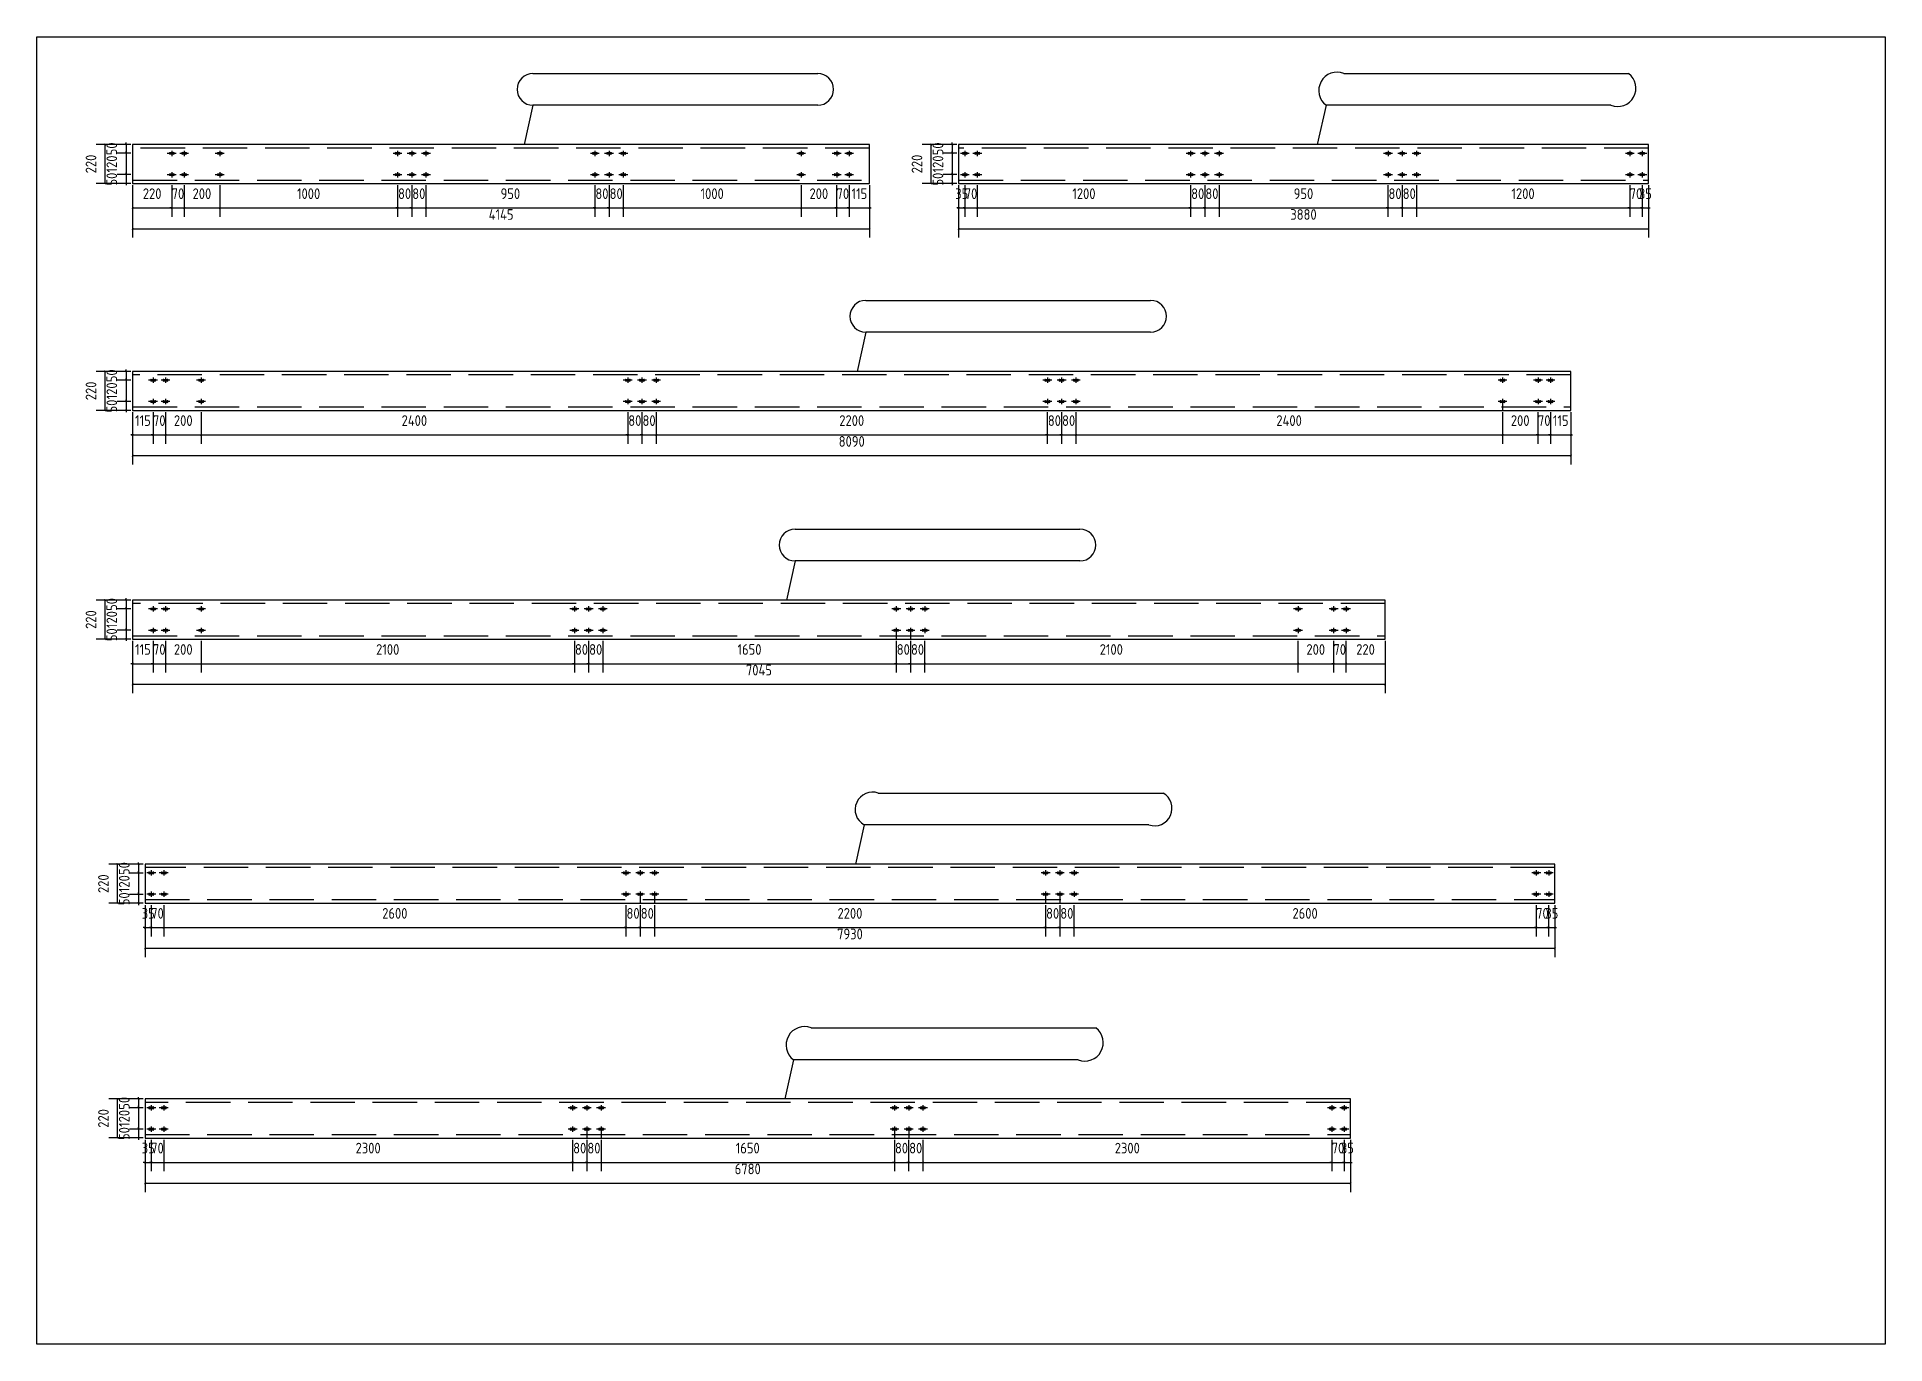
# Model space of a CAD drawing. Extents: x 533809 to 747315, y -17138 to 180511.
# Drawn here: x 640389 to 650784, y 70012 to 77362 of the extents above; entities that cross this region are included whole.
import ezdxf

# ---------------------------------------------------------------- set-up
doc = ezdxf.new("R2010")
doc.units = 0
doc.header["$LTSCALE"] = 1000
doc.header["$MEASUREMENT"] = 0
doc.linetypes.add('DASH', pattern=[0.35, 0.25, -0.1])
doc.layers.add('AXIS', color=3, linetype='Continuous')
doc.styles.get("Standard").update_dxf_attribs({"font": 'gbenor.shx', "bigfont": 'gbcbig.shx'})
doc.dimstyles.get("Standard").update_dxf_attribs({"dimscale": 100, "dimtxt": 3.5, "dimasz": 1, "dimexe": 2.5, "dimexo": 3, "dimgap": 1.5, "dimtad": 1, "dimdec": 0, "dimzin": 0, "dimdsep": 46, "dimtxsty": 'Standard', "dimblk": 'ARCHTICK', "dimcen": 0.09, "dimadec": 0, "dimazin": 0, "dimtfac": 1, "dimtdec": 0, "dimtix": 1, "dimtmove": 2, "dimatfit": 3, "dimfxl": 1, "dimtolj": 1, "dimtzin": 0, "dimarcsym": 0})

msp = doc.modelspace()

# ---------------------------------------------------------------- blocks, each defined once
blk = doc.blocks.new('_ArchTick')
at = {"color": 0, "linetype": 'ByBlock', "const_width": 0.4}
blk.add_lwpolyline([(-0.5, -0.5), (0.5, 0.5)], dxfattribs=at)
blk = doc.blocks.new('*D1546')
at = {"layer": 'AXIS', "color": 3, "lineweight": -2}
for p, q in [((640917, 76758), (640840, 76758)), ((640890, 76758), (640890, 76768)), ((640890, 76758), (640890, 76708)), ((640917, 76708), (640840, 76708)), ((640890, 76708), (640890, 76698))]:
    blk.add_line(p, q, dxfattribs=at)
at = {"layer": 'Defpoints', "color": 0}
for p in [(640927, 76758), (640890, 76708), (640927, 76708)]:
    blk.add_point(p, dxfattribs=at)
at = {"layer": 'AXIS', "color": 3, "lineweight": -2, "xscale": 10, "yscale": 10, "zscale": 10}
for p, rotation in [((640890, 76758), 270), ((640890, 76708), 90)]:
    blk.add_blockref('_ArchTick', p, dxfattribs=dict(at, rotation=rotation))
at = {"layer": 'AXIS', "color": 0, "insert": (640810, 76733), "char_height": 60, "attachment_point": 5, "rotation": 90}
blk.add_mtext('\\A1;50', dxfattribs=at)
blk = doc.blocks.new('*D1547')
at = {"layer": 'AXIS', "color": 3, "lineweight": -2}
for p, q in [((640890, 76708), (640890, 76718)), ((640917, 76708), (640840, 76708)), ((640890, 76708), (640890, 76588)), ((640917, 76588), (640840, 76588)), ((640890, 76588), (640890, 76578))]:
    blk.add_line(p, q, dxfattribs=at)
at = {"layer": 'Defpoints', "color": 0}
for p in [(640927, 76708), (640890, 76588), (640927, 76588)]:
    blk.add_point(p, dxfattribs=at)
at = {"layer": 'AXIS', "color": 3, "lineweight": -2, "xscale": 10, "yscale": 10, "zscale": 10}
for p, rotation in [((640890, 76708), 270), ((640890, 76588), 90)]:
    blk.add_blockref('_ArchTick', p, dxfattribs=dict(at, rotation=rotation))
at = {"layer": 'AXIS', "color": 0, "insert": (640810, 76648), "char_height": 60, "attachment_point": 5, "rotation": 90}
blk.add_mtext('\\A1;120', dxfattribs=at)
blk = doc.blocks.new('*D1548')
at = {"layer": 'AXIS', "color": 3, "lineweight": -2}
for p, q in [((640917, 76588), (640840, 76588)), ((640917, 76538), (640840, 76538)), ((640890, 76588), (640890, 76598)), ((640890, 76588), (640890, 76538)), ((640890, 76538), (640890, 76528))]:
    blk.add_line(p, q, dxfattribs=at)
at = {"layer": 'Defpoints', "color": 0}
for p in [(640890, 76538), (640927, 76588), (640927, 76538)]:
    blk.add_point(p, dxfattribs=at)
at = {"layer": 'AXIS', "color": 3, "lineweight": -2, "xscale": 10, "yscale": 10, "zscale": 10}
for p, rotation in [((640890, 76588), 270), ((640890, 76538), 90)]:
    blk.add_blockref('_ArchTick', p, dxfattribs=dict(at, rotation=rotation))
at = {"layer": 'AXIS', "color": 0, "insert": (640810, 76563), "char_height": 60, "attachment_point": 5, "rotation": 90}
blk.add_mtext('\\A1;50', dxfattribs=at)
blk = doc.blocks.new('*D1549')
at = {"layer": 'AXIS', "color": 3, "lineweight": -2}
for p, q in [((640927, 76528), (640927, 76351)), ((641147, 76528), (641147, 76351)), ((640927, 76401), (641147, 76401))]:
    blk.add_line(p, q, dxfattribs=at)
at = {"layer": 'Defpoints', "color": 0}
for p in [(640927, 76538), (641147, 76538), (641147, 76401)]:
    blk.add_point(p, dxfattribs=at)
at = {"layer": 'AXIS', "color": 3, "lineweight": -2, "xscale": 10, "yscale": 10, "zscale": 10, "rotation": 180}
blk.add_blockref('_ArchTick', (640927, 76401), dxfattribs=at)
at = {"layer": 'AXIS', "color": 3, "lineweight": -2, "xscale": 10, "yscale": 10, "zscale": 10}
blk.add_blockref('_ArchTick', (641147, 76401), dxfattribs=at)
at = {"layer": 'AXIS', "color": 0, "insert": (641037, 76481), "char_height": 60, "attachment_point": 5}
blk.add_mtext('\\A1;220', dxfattribs=at)
blk = doc.blocks.new('*D1550')
at = {"layer": 'AXIS', "color": 3, "lineweight": -2}
for p, q in [((641147, 76528), (641147, 76351)), ((641217, 76528), (641217, 76351)), ((641147, 76401), (641137, 76401)), ((641147, 76401), (641217, 76401)), ((641217, 76401), (641227, 76401))]:
    blk.add_line(p, q, dxfattribs=at)
at = {"layer": 'Defpoints', "color": 0}
for p in [(641147, 76538), (641217, 76538), (641217, 76401)]:
    blk.add_point(p, dxfattribs=at)
at = {"layer": 'AXIS', "color": 3, "lineweight": -2, "xscale": 10, "yscale": 10, "zscale": 10}
blk.add_blockref('_ArchTick', (641147, 76401), dxfattribs=at)
at = {"layer": 'AXIS', "color": 3, "lineweight": -2, "xscale": 10, "yscale": 10, "zscale": 10, "rotation": 180}
blk.add_blockref('_ArchTick', (641217, 76401), dxfattribs=at)
at = {"layer": 'AXIS', "color": 0, "insert": (641182, 76481), "char_height": 60, "attachment_point": 5}
blk.add_mtext('\\A1;70', dxfattribs=at)
blk = doc.blocks.new('*D1551')
at = {"layer": 'AXIS', "color": 3, "lineweight": -2}
for p, q in [((641217, 76528), (641217, 76351)), ((641417, 76528), (641417, 76351)), ((641217, 76401), (641417, 76401))]:
    blk.add_line(p, q, dxfattribs=at)
at = {"layer": 'Defpoints', "color": 0}
for p in [(641217, 76538), (641417, 76538), (641417, 76401)]:
    blk.add_point(p, dxfattribs=at)
at = {"layer": 'AXIS', "color": 3, "lineweight": -2, "xscale": 10, "yscale": 10, "zscale": 10, "rotation": 180}
blk.add_blockref('_ArchTick', (641217, 76401), dxfattribs=at)
at = {"layer": 'AXIS', "color": 3, "lineweight": -2, "xscale": 10, "yscale": 10, "zscale": 10}
blk.add_blockref('_ArchTick', (641417, 76401), dxfattribs=at)
at = {"layer": 'AXIS', "color": 0, "insert": (641317, 76481), "char_height": 60, "attachment_point": 5}
blk.add_mtext('\\A1;200', dxfattribs=at)
blk = doc.blocks.new('*D1552')
at = {"layer": 'AXIS', "color": 3, "lineweight": -2}
for p, q in [((641417, 76528), (641417, 76351)), ((642417, 76528), (642417, 76351)), ((641417, 76401), (642417, 76401))]:
    blk.add_line(p, q, dxfattribs=at)
at = {"layer": 'Defpoints', "color": 0}
for p in [(641417, 76538), (642417, 76538), (642417, 76401)]:
    blk.add_point(p, dxfattribs=at)
at = {"layer": 'AXIS', "color": 3, "lineweight": -2, "xscale": 10, "yscale": 10, "zscale": 10, "rotation": 180}
blk.add_blockref('_ArchTick', (641417, 76401), dxfattribs=at)
at = {"layer": 'AXIS', "color": 3, "lineweight": -2, "xscale": 10, "yscale": 10, "zscale": 10}
blk.add_blockref('_ArchTick', (642417, 76401), dxfattribs=at)
at = {"layer": 'AXIS', "color": 0, "insert": (641917, 76481), "char_height": 60, "attachment_point": 5}
blk.add_mtext('\\A1;1000', dxfattribs=at)
blk = doc.blocks.new('*D1553')
at = {"layer": 'AXIS', "color": 3, "lineweight": -2}
for p, q in [((642417, 76528), (642417, 76351)), ((642497, 76528), (642497, 76351)), ((642417, 76401), (642407, 76401)), ((642417, 76401), (642497, 76401)), ((642497, 76401), (642507, 76401))]:
    blk.add_line(p, q, dxfattribs=at)
at = {"layer": 'Defpoints', "color": 0}
for p in [(642417, 76538), (642497, 76538), (642497, 76401)]:
    blk.add_point(p, dxfattribs=at)
at = {"layer": 'AXIS', "color": 3, "lineweight": -2, "xscale": 10, "yscale": 10, "zscale": 10}
blk.add_blockref('_ArchTick', (642417, 76401), dxfattribs=at)
at = {"layer": 'AXIS', "color": 3, "lineweight": -2, "xscale": 10, "yscale": 10, "zscale": 10, "rotation": 180}
blk.add_blockref('_ArchTick', (642497, 76401), dxfattribs=at)
at = {"layer": 'AXIS', "color": 0, "insert": (642457, 76481), "char_height": 60, "attachment_point": 5}
blk.add_mtext('\\A1;80', dxfattribs=at)
blk = doc.blocks.new('*D1554')
at = {"layer": 'AXIS', "color": 3, "lineweight": -2}
for p, q in [((642577, 76528), (642577, 76351)), ((643527, 76528), (643527, 76351)), ((642577, 76401), (643527, 76401))]:
    blk.add_line(p, q, dxfattribs=at)
at = {"layer": 'Defpoints', "color": 0}
for p in [(642577, 76538), (643527, 76538), (643527, 76401)]:
    blk.add_point(p, dxfattribs=at)
at = {"layer": 'AXIS', "color": 3, "lineweight": -2, "xscale": 10, "yscale": 10, "zscale": 10, "rotation": 180}
blk.add_blockref('_ArchTick', (642577, 76401), dxfattribs=at)
at = {"layer": 'AXIS', "color": 3, "lineweight": -2, "xscale": 10, "yscale": 10, "zscale": 10}
blk.add_blockref('_ArchTick', (643527, 76401), dxfattribs=at)
at = {"layer": 'AXIS', "color": 0, "insert": (643052, 76481), "char_height": 60, "attachment_point": 5}
blk.add_mtext('\\A1;950', dxfattribs=at)
blk = doc.blocks.new('*D1555')
at = {"layer": 'AXIS', "color": 3, "lineweight": -2}
for p, q in [((643607, 76528), (643607, 76351)), ((643687, 76528), (643687, 76351)), ((643607, 76401), (643597, 76401)), ((643607, 76401), (643687, 76401)), ((643687, 76401), (643697, 76401))]:
    blk.add_line(p, q, dxfattribs=at)
at = {"layer": 'Defpoints', "color": 0}
for p in [(643607, 76538), (643687, 76538), (643687, 76401)]:
    blk.add_point(p, dxfattribs=at)
at = {"layer": 'AXIS', "color": 3, "lineweight": -2, "xscale": 10, "yscale": 10, "zscale": 10}
blk.add_blockref('_ArchTick', (643607, 76401), dxfattribs=at)
at = {"layer": 'AXIS', "color": 3, "lineweight": -2, "xscale": 10, "yscale": 10, "zscale": 10, "rotation": 180}
blk.add_blockref('_ArchTick', (643687, 76401), dxfattribs=at)
at = {"layer": 'AXIS', "color": 0, "insert": (643647, 76481), "char_height": 60, "attachment_point": 5}
blk.add_mtext('\\A1;80', dxfattribs=at)
blk = doc.blocks.new('*D1556')
at = {"layer": 'AXIS', "color": 3, "lineweight": -2}
for p, q in [((643687, 76528), (643687, 76351)), ((644687, 76528), (644687, 76351)), ((643687, 76401), (644687, 76401))]:
    blk.add_line(p, q, dxfattribs=at)
at = {"layer": 'Defpoints', "color": 0}
for p in [(643687, 76538), (644687, 76538), (644687, 76401)]:
    blk.add_point(p, dxfattribs=at)
at = {"layer": 'AXIS', "color": 3, "lineweight": -2, "xscale": 10, "yscale": 10, "zscale": 10, "rotation": 180}
blk.add_blockref('_ArchTick', (643687, 76401), dxfattribs=at)
at = {"layer": 'AXIS', "color": 3, "lineweight": -2, "xscale": 10, "yscale": 10, "zscale": 10}
blk.add_blockref('_ArchTick', (644687, 76401), dxfattribs=at)
at = {"layer": 'AXIS', "color": 0, "insert": (644187, 76481), "char_height": 60, "attachment_point": 5}
blk.add_mtext('\\A1;1000', dxfattribs=at)
blk = doc.blocks.new('*D1557')
at = {"layer": 'AXIS', "color": 3, "lineweight": -2}
for p, q in [((644687, 76528), (644687, 76351)), ((644887, 76528), (644887, 76351)), ((644687, 76401), (644887, 76401))]:
    blk.add_line(p, q, dxfattribs=at)
at = {"layer": 'Defpoints', "color": 0}
for p in [(644687, 76538), (644887, 76538), (644887, 76401)]:
    blk.add_point(p, dxfattribs=at)
at = {"layer": 'AXIS', "color": 3, "lineweight": -2, "xscale": 10, "yscale": 10, "zscale": 10, "rotation": 180}
blk.add_blockref('_ArchTick', (644687, 76401), dxfattribs=at)
at = {"layer": 'AXIS', "color": 3, "lineweight": -2, "xscale": 10, "yscale": 10, "zscale": 10}
blk.add_blockref('_ArchTick', (644887, 76401), dxfattribs=at)
at = {"layer": 'AXIS', "color": 0, "insert": (644787, 76481), "char_height": 60, "attachment_point": 5}
blk.add_mtext('\\A1;200', dxfattribs=at)
blk = doc.blocks.new('*D1558')
at = {"layer": 'AXIS', "color": 3, "lineweight": -2}
for p, q in [((644887, 76528), (644887, 76351)), ((644957, 76528), (644957, 76351)), ((644887, 76401), (644877, 76401)), ((644887, 76401), (644957, 76401)), ((644957, 76401), (644967, 76401))]:
    blk.add_line(p, q, dxfattribs=at)
at = {"layer": 'Defpoints', "color": 0}
for p in [(644887, 76538), (644957, 76538), (644957, 76401)]:
    blk.add_point(p, dxfattribs=at)
at = {"layer": 'AXIS', "color": 3, "lineweight": -2, "xscale": 10, "yscale": 10, "zscale": 10}
blk.add_blockref('_ArchTick', (644887, 76401), dxfattribs=at)
at = {"layer": 'AXIS', "color": 3, "lineweight": -2, "xscale": 10, "yscale": 10, "zscale": 10, "rotation": 180}
blk.add_blockref('_ArchTick', (644957, 76401), dxfattribs=at)
at = {"layer": 'AXIS', "color": 0, "insert": (644922, 76481), "char_height": 60, "attachment_point": 5}
blk.add_mtext('\\A1;70', dxfattribs=at)
blk = doc.blocks.new('*D1559')
at = {"layer": 'AXIS', "color": 3, "lineweight": -2}
for p, q in [((644957, 76528), (644957, 76351)), ((645072, 76528), (645072, 76351)), ((644957, 76401), (644947, 76401)), ((644957, 76401), (645072, 76401)), ((645072, 76401), (645082, 76401))]:
    blk.add_line(p, q, dxfattribs=at)
at = {"layer": 'Defpoints', "color": 0}
for p in [(644957, 76538), (645072, 76538), (645072, 76401)]:
    blk.add_point(p, dxfattribs=at)
at = {"layer": 'AXIS', "color": 3, "lineweight": -2, "xscale": 10, "yscale": 10, "zscale": 10}
blk.add_blockref('_ArchTick', (644957, 76401), dxfattribs=at)
at = {"layer": 'AXIS', "color": 3, "lineweight": -2, "xscale": 10, "yscale": 10, "zscale": 10, "rotation": 180}
blk.add_blockref('_ArchTick', (645072, 76401), dxfattribs=at)
at = {"layer": 'AXIS', "color": 0, "insert": (645015, 76481), "char_height": 60, "attachment_point": 5}
blk.add_mtext('\\A1;115', dxfattribs=at)
blk = doc.blocks.new('*D1560')
at = {"layer": 'AXIS', "color": 3, "lineweight": -2}
for p, q in [((640917, 76758), (640723, 76758)), ((640773, 76538), (640773, 76758)), ((640917, 76538), (640723, 76538))]:
    blk.add_line(p, q, dxfattribs=at)
at = {"layer": 'Defpoints', "color": 0}
for p in [(640773, 76758), (640927, 76758), (640927, 76538)]:
    blk.add_point(p, dxfattribs=at)
at = {"layer": 'AXIS', "color": 3, "lineweight": -2, "xscale": 10, "yscale": 10, "zscale": 10}
for p, rotation in [((640773, 76758), 90), ((640773, 76538), 270)]:
    blk.add_blockref('_ArchTick', p, dxfattribs=dict(at, rotation=rotation))
at = {"layer": 'AXIS', "color": 0, "insert": (640693, 76648), "char_height": 60, "attachment_point": 5, "rotation": 90}
blk.add_mtext('\\A1;220', dxfattribs=at)
blk = doc.blocks.new('*D1561')
at = {"layer": 'AXIS', "color": 3, "lineweight": -2}
for p, q in [((640927, 76528), (640927, 76234)), ((645072, 76528), (645072, 76234)), ((640927, 76284), (645072, 76284))]:
    blk.add_line(p, q, dxfattribs=at)
at = {"layer": 'Defpoints', "color": 0}
for p in [(640927, 76538), (645072, 76538), (645072, 76284)]:
    blk.add_point(p, dxfattribs=at)
at = {"layer": 'AXIS', "color": 3, "lineweight": -2, "xscale": 10, "yscale": 10, "zscale": 10, "rotation": 180}
blk.add_blockref('_ArchTick', (640927, 76284), dxfattribs=at)
at = {"layer": 'AXIS', "color": 3, "lineweight": -2, "xscale": 10, "yscale": 10, "zscale": 10}
blk.add_blockref('_ArchTick', (645072, 76284), dxfattribs=at)
at = {"layer": 'AXIS', "color": 0, "insert": (643000, 76364), "char_height": 60, "attachment_point": 5}
blk.add_mtext('\\A1;4145', dxfattribs=at)
blk = doc.blocks.new('*D1573')
at = {"layer": 'AXIS', "color": 3, "lineweight": -2}
for p, q in [((640917, 75482), (640840, 75482)), ((640890, 75482), (640890, 75492)), ((640890, 75482), (640890, 75432)), ((640917, 75432), (640840, 75432)), ((640890, 75432), (640890, 75422))]:
    blk.add_line(p, q, dxfattribs=at)
at = {"layer": 'Defpoints', "color": 0}
for p in [(640927, 75482), (640890, 75432), (640927, 75432)]:
    blk.add_point(p, dxfattribs=at)
at = {"layer": 'AXIS', "color": 3, "lineweight": -2, "xscale": 10, "yscale": 10, "zscale": 10}
for p, rotation in [((640890, 75482), 270), ((640890, 75432), 90)]:
    blk.add_blockref('_ArchTick', p, dxfattribs=dict(at, rotation=rotation))
at = {"layer": 'AXIS', "color": 0, "insert": (640810, 75457), "char_height": 60, "attachment_point": 5, "rotation": 90}
blk.add_mtext('\\A1;50', dxfattribs=at)
blk = doc.blocks.new('*D1562')
at = {"layer": 'AXIS', "color": 3, "lineweight": -2}
for p, q in [((640917, 75432), (640840, 75432)), ((640890, 75432), (640890, 75442)), ((640890, 75432), (640890, 75312)), ((640917, 75312), (640840, 75312)), ((640890, 75312), (640890, 75302))]:
    blk.add_line(p, q, dxfattribs=at)
at = {"layer": 'Defpoints', "color": 0}
for p in [(640927, 75432), (640890, 75312), (640927, 75312)]:
    blk.add_point(p, dxfattribs=at)
at = {"layer": 'AXIS', "color": 3, "lineweight": -2, "xscale": 10, "yscale": 10, "zscale": 10}
for p, rotation in [((640890, 75432), 270), ((640890, 75312), 90)]:
    blk.add_blockref('_ArchTick', p, dxfattribs=dict(at, rotation=rotation))
at = {"layer": 'AXIS', "color": 0, "insert": (640810, 75372), "char_height": 60, "attachment_point": 5, "rotation": 90}
blk.add_mtext('\\A1;120', dxfattribs=at)
blk = doc.blocks.new('*D1574')
at = {"layer": 'AXIS', "color": 3, "lineweight": -2}
for p, q in [((640917, 75312), (640840, 75312)), ((640917, 75262), (640840, 75262)), ((640890, 75312), (640890, 75322)), ((640890, 75312), (640890, 75262)), ((640890, 75262), (640890, 75252))]:
    blk.add_line(p, q, dxfattribs=at)
at = {"layer": 'Defpoints', "color": 0}
for p in [(640890, 75262), (640927, 75312), (640927, 75262)]:
    blk.add_point(p, dxfattribs=at)
at = {"layer": 'AXIS', "color": 3, "lineweight": -2, "xscale": 10, "yscale": 10, "zscale": 10}
for p, rotation in [((640890, 75312), 270), ((640890, 75262), 90)]:
    blk.add_blockref('_ArchTick', p, dxfattribs=dict(at, rotation=rotation))
at = {"layer": 'AXIS', "color": 0, "insert": (640810, 75287), "char_height": 60, "attachment_point": 5, "rotation": 90}
blk.add_mtext('\\A1;50', dxfattribs=at)
blk = doc.blocks.new('*D1563')
at = {"layer": 'AXIS', "color": 3, "lineweight": -2}
for p, q in [((640927, 75252), (640927, 75075)), ((641042, 75252), (641042, 75075)), ((640927, 75125), (640917, 75125)), ((640927, 75125), (641042, 75125)), ((641042, 75125), (641052, 75125))]:
    blk.add_line(p, q, dxfattribs=at)
at = {"layer": 'Defpoints', "color": 0}
for p in [(640927, 75262), (641042, 75262), (641042, 75125)]:
    blk.add_point(p, dxfattribs=at)
at = {"layer": 'AXIS', "color": 3, "lineweight": -2, "xscale": 10, "yscale": 10, "zscale": 10}
blk.add_blockref('_ArchTick', (640927, 75125), dxfattribs=at)
at = {"layer": 'AXIS', "color": 3, "lineweight": -2, "xscale": 10, "yscale": 10, "zscale": 10, "rotation": 180}
blk.add_blockref('_ArchTick', (641042, 75125), dxfattribs=at)
at = {"layer": 'AXIS', "color": 0, "insert": (640985, 75205), "char_height": 60, "attachment_point": 5}
blk.add_mtext('\\A1;115', dxfattribs=at)
blk = doc.blocks.new('*D1564')
at = {"layer": 'AXIS', "color": 3, "lineweight": -2}
for p, q in [((641042, 75252), (641042, 75075)), ((641112, 75252), (641112, 75075)), ((641042, 75125), (641032, 75125)), ((641042, 75125), (641112, 75125)), ((641112, 75125), (641122, 75125))]:
    blk.add_line(p, q, dxfattribs=at)
at = {"layer": 'Defpoints', "color": 0}
for p in [(641042, 75262), (641112, 75262), (641112, 75125)]:
    blk.add_point(p, dxfattribs=at)
at = {"layer": 'AXIS', "color": 3, "lineweight": -2, "xscale": 10, "yscale": 10, "zscale": 10}
blk.add_blockref('_ArchTick', (641042, 75125), dxfattribs=at)
at = {"layer": 'AXIS', "color": 3, "lineweight": -2, "xscale": 10, "yscale": 10, "zscale": 10, "rotation": 180}
blk.add_blockref('_ArchTick', (641112, 75125), dxfattribs=at)
at = {"layer": 'AXIS', "color": 0, "insert": (641077, 75205), "char_height": 60, "attachment_point": 5}
blk.add_mtext('\\A1;70', dxfattribs=at)
blk = doc.blocks.new('*D1565')
at = {"layer": 'AXIS', "color": 3, "lineweight": -2}
for p, q in [((641112, 75252), (641112, 75075)), ((641312, 75252), (641312, 75075)), ((641112, 75125), (641312, 75125))]:
    blk.add_line(p, q, dxfattribs=at)
at = {"layer": 'Defpoints', "color": 0}
for p in [(641112, 75262), (641312, 75262), (641312, 75125)]:
    blk.add_point(p, dxfattribs=at)
at = {"layer": 'AXIS', "color": 3, "lineweight": -2, "xscale": 10, "yscale": 10, "zscale": 10, "rotation": 180}
blk.add_blockref('_ArchTick', (641112, 75125), dxfattribs=at)
at = {"layer": 'AXIS', "color": 3, "lineweight": -2, "xscale": 10, "yscale": 10, "zscale": 10}
blk.add_blockref('_ArchTick', (641312, 75125), dxfattribs=at)
at = {"layer": 'AXIS', "color": 0, "insert": (641212, 75205), "char_height": 60, "attachment_point": 5}
blk.add_mtext('\\A1;200', dxfattribs=at)
blk = doc.blocks.new('*D1566')
at = {"layer": 'AXIS', "color": 3, "lineweight": -2}
for p, q in [((641312, 75252), (641312, 75075)), ((643712, 75252), (643712, 75075)), ((641312, 75125), (643712, 75125))]:
    blk.add_line(p, q, dxfattribs=at)
at = {"layer": 'Defpoints', "color": 0}
for p in [(641312, 75262), (643712, 75262), (643712, 75125)]:
    blk.add_point(p, dxfattribs=at)
at = {"layer": 'AXIS', "color": 3, "lineweight": -2, "xscale": 10, "yscale": 10, "zscale": 10, "rotation": 180}
blk.add_blockref('_ArchTick', (641312, 75125), dxfattribs=at)
at = {"layer": 'AXIS', "color": 3, "lineweight": -2, "xscale": 10, "yscale": 10, "zscale": 10}
blk.add_blockref('_ArchTick', (643712, 75125), dxfattribs=at)
at = {"layer": 'AXIS', "color": 0, "insert": (642512, 75205), "char_height": 60, "attachment_point": 5}
blk.add_mtext('\\A1;2400', dxfattribs=at)
blk = doc.blocks.new('*D1567')
at = {"layer": 'AXIS', "color": 3, "lineweight": -2}
for p, q in [((643712, 75252), (643712, 75075)), ((643792, 75252), (643792, 75075)), ((643712, 75125), (643702, 75125)), ((643712, 75125), (643792, 75125)), ((643792, 75125), (643802, 75125))]:
    blk.add_line(p, q, dxfattribs=at)
at = {"layer": 'Defpoints', "color": 0}
for p in [(643712, 75262), (643792, 75262), (643792, 75125)]:
    blk.add_point(p, dxfattribs=at)
at = {"layer": 'AXIS', "color": 3, "lineweight": -2, "xscale": 10, "yscale": 10, "zscale": 10}
blk.add_blockref('_ArchTick', (643712, 75125), dxfattribs=at)
at = {"layer": 'AXIS', "color": 3, "lineweight": -2, "xscale": 10, "yscale": 10, "zscale": 10, "rotation": 180}
blk.add_blockref('_ArchTick', (643792, 75125), dxfattribs=at)
at = {"layer": 'AXIS', "color": 0, "insert": (643752, 75205), "char_height": 60, "attachment_point": 5}
blk.add_mtext('\\A1;80', dxfattribs=at)
blk = doc.blocks.new('*D1568')
at = {"layer": 'AXIS', "color": 3, "lineweight": -2}
for p, q in [((643872, 75252), (643872, 75075)), ((646072, 75252), (646072, 75075)), ((643872, 75125), (646072, 75125))]:
    blk.add_line(p, q, dxfattribs=at)
at = {"layer": 'Defpoints', "color": 0}
for p in [(643872, 75262), (646072, 75262), (646072, 75125)]:
    blk.add_point(p, dxfattribs=at)
at = {"layer": 'AXIS', "color": 3, "lineweight": -2, "xscale": 10, "yscale": 10, "zscale": 10, "rotation": 180}
blk.add_blockref('_ArchTick', (643872, 75125), dxfattribs=at)
at = {"layer": 'AXIS', "color": 3, "lineweight": -2, "xscale": 10, "yscale": 10, "zscale": 10}
blk.add_blockref('_ArchTick', (646072, 75125), dxfattribs=at)
at = {"layer": 'AXIS', "color": 0, "insert": (644972, 75205), "char_height": 60, "attachment_point": 5}
blk.add_mtext('\\A1;2200', dxfattribs=at)
blk = doc.blocks.new('*D1569')
at = {"layer": 'AXIS', "color": 3, "lineweight": -2}
for p, q in [((646152, 75252), (646152, 75075)), ((646232, 75252), (646232, 75075)), ((646152, 75125), (646142, 75125)), ((646152, 75125), (646232, 75125)), ((646232, 75125), (646242, 75125))]:
    blk.add_line(p, q, dxfattribs=at)
at = {"layer": 'Defpoints', "color": 0}
for p in [(646152, 75262), (646232, 75262), (646232, 75125)]:
    blk.add_point(p, dxfattribs=at)
at = {"layer": 'AXIS', "color": 3, "lineweight": -2, "xscale": 10, "yscale": 10, "zscale": 10}
blk.add_blockref('_ArchTick', (646152, 75125), dxfattribs=at)
at = {"layer": 'AXIS', "color": 3, "lineweight": -2, "xscale": 10, "yscale": 10, "zscale": 10, "rotation": 180}
blk.add_blockref('_ArchTick', (646232, 75125), dxfattribs=at)
at = {"layer": 'AXIS', "color": 0, "insert": (646192, 75205), "char_height": 60, "attachment_point": 5}
blk.add_mtext('\\A1;80', dxfattribs=at)
blk = doc.blocks.new('*D1570')
at = {"layer": 'AXIS', "color": 3, "lineweight": -2}
for p, q in [((646232, 75252), (646232, 75075)), ((648632, 75252), (648632, 75075)), ((646232, 75125), (648632, 75125))]:
    blk.add_line(p, q, dxfattribs=at)
at = {"layer": 'Defpoints', "color": 0}
for p in [(646232, 75262), (648632, 75262), (648632, 75125)]:
    blk.add_point(p, dxfattribs=at)
at = {"layer": 'AXIS', "color": 3, "lineweight": -2, "xscale": 10, "yscale": 10, "zscale": 10, "rotation": 180}
blk.add_blockref('_ArchTick', (646232, 75125), dxfattribs=at)
at = {"layer": 'AXIS', "color": 3, "lineweight": -2, "xscale": 10, "yscale": 10, "zscale": 10}
blk.add_blockref('_ArchTick', (648632, 75125), dxfattribs=at)
at = {"layer": 'AXIS', "color": 0, "insert": (647432, 75205), "char_height": 60, "attachment_point": 5}
blk.add_mtext('\\A1;2400', dxfattribs=at)
blk = doc.blocks.new('*D1571')
at = {"layer": 'AXIS', "color": 3, "lineweight": -2}
for p, q in [((648632, 75252), (648632, 75075)), ((648832, 75252), (648832, 75075)), ((648632, 75125), (648832, 75125))]:
    blk.add_line(p, q, dxfattribs=at)
at = {"layer": 'Defpoints', "color": 0}
for p in [(648632, 75262), (648832, 75262), (648832, 75125)]:
    blk.add_point(p, dxfattribs=at)
at = {"layer": 'AXIS', "color": 3, "lineweight": -2, "xscale": 10, "yscale": 10, "zscale": 10, "rotation": 180}
blk.add_blockref('_ArchTick', (648632, 75125), dxfattribs=at)
at = {"layer": 'AXIS', "color": 3, "lineweight": -2, "xscale": 10, "yscale": 10, "zscale": 10}
blk.add_blockref('_ArchTick', (648832, 75125), dxfattribs=at)
at = {"layer": 'AXIS', "color": 0, "insert": (648732, 75205), "char_height": 60, "attachment_point": 5}
blk.add_mtext('\\A1;200', dxfattribs=at)
blk = doc.blocks.new('*D1572')
at = {"layer": 'AXIS', "color": 3, "lineweight": -2}
for p, q in [((648832, 75252), (648832, 75075)), ((648902, 75252), (648902, 75075)), ((648832, 75125), (648822, 75125)), ((648832, 75125), (648902, 75125)), ((648902, 75125), (648912, 75125))]:
    blk.add_line(p, q, dxfattribs=at)
at = {"layer": 'Defpoints', "color": 0}
for p in [(648832, 75262), (648902, 75262), (648902, 75125)]:
    blk.add_point(p, dxfattribs=at)
at = {"layer": 'AXIS', "color": 3, "lineweight": -2, "xscale": 10, "yscale": 10, "zscale": 10}
blk.add_blockref('_ArchTick', (648832, 75125), dxfattribs=at)
at = {"layer": 'AXIS', "color": 3, "lineweight": -2, "xscale": 10, "yscale": 10, "zscale": 10, "rotation": 180}
blk.add_blockref('_ArchTick', (648902, 75125), dxfattribs=at)
at = {"layer": 'AXIS', "color": 0, "insert": (648867, 75205), "char_height": 60, "attachment_point": 5}
blk.add_mtext('\\A1;70', dxfattribs=at)
blk = doc.blocks.new('*D1577')
at = {"layer": 'AXIS', "color": 3, "lineweight": -2}
for p, q in [((648902, 75252), (648902, 75075)), ((649017, 75252), (649017, 75075)), ((648902, 75125), (648892, 75125)), ((648902, 75125), (649017, 75125)), ((649017, 75125), (649027, 75125))]:
    blk.add_line(p, q, dxfattribs=at)
at = {"layer": 'Defpoints', "color": 0}
for p in [(648902, 75262), (649017, 75262), (649017, 75125)]:
    blk.add_point(p, dxfattribs=at)
at = {"layer": 'AXIS', "color": 3, "lineweight": -2, "xscale": 10, "yscale": 10, "zscale": 10}
blk.add_blockref('_ArchTick', (648902, 75125), dxfattribs=at)
at = {"layer": 'AXIS', "color": 3, "lineweight": -2, "xscale": 10, "yscale": 10, "zscale": 10, "rotation": 180}
blk.add_blockref('_ArchTick', (649017, 75125), dxfattribs=at)
at = {"layer": 'AXIS', "color": 0, "insert": (648960, 75205), "char_height": 60, "attachment_point": 5}
blk.add_mtext('\\A1;115', dxfattribs=at)
blk = doc.blocks.new('*D1575')
at = {"layer": 'AXIS', "color": 3, "lineweight": -2}
for p, q in [((640917, 75482), (640723, 75482)), ((640773, 75262), (640773, 75482)), ((640917, 75262), (640723, 75262))]:
    blk.add_line(p, q, dxfattribs=at)
at = {"layer": 'Defpoints', "color": 0}
for p in [(640773, 75482), (640927, 75482), (640927, 75262)]:
    blk.add_point(p, dxfattribs=at)
at = {"layer": 'AXIS', "color": 3, "lineweight": -2, "xscale": 10, "yscale": 10, "zscale": 10}
for p, rotation in [((640773, 75482), 90), ((640773, 75262), 270)]:
    blk.add_blockref('_ArchTick', p, dxfattribs=dict(at, rotation=rotation))
at = {"layer": 'AXIS', "color": 0, "insert": (640693, 75372), "char_height": 60, "attachment_point": 5, "rotation": 90}
blk.add_mtext('\\A1;220', dxfattribs=at)
blk = doc.blocks.new('*D1576')
at = {"layer": 'AXIS', "color": 3, "lineweight": -2}
for p, q in [((640927, 75252), (640927, 74958)), ((649017, 75252), (649017, 74958)), ((640927, 75008), (649017, 75008))]:
    blk.add_line(p, q, dxfattribs=at)
at = {"layer": 'Defpoints', "color": 0}
for p in [(640927, 75262), (649017, 75262), (649017, 75008)]:
    blk.add_point(p, dxfattribs=at)
at = {"layer": 'AXIS', "color": 3, "lineweight": -2, "xscale": 10, "yscale": 10, "zscale": 10, "rotation": 180}
blk.add_blockref('_ArchTick', (640927, 75008), dxfattribs=at)
at = {"layer": 'AXIS', "color": 3, "lineweight": -2, "xscale": 10, "yscale": 10, "zscale": 10}
blk.add_blockref('_ArchTick', (649017, 75008), dxfattribs=at)
at = {"layer": 'AXIS', "color": 0, "insert": (644972, 75088), "char_height": 60, "attachment_point": 5}
blk.add_mtext('\\A1;8090', dxfattribs=at)
blk = doc.blocks.new('*D1590')
at = {"layer": 'AXIS', "color": 3, "lineweight": -2}
for p, q in [((640917, 74196), (640840, 74196)), ((640917, 74146), (640840, 74146)), ((640890, 74196), (640890, 74206)), ((640890, 74196), (640890, 74146)), ((640890, 74146), (640890, 74136))]:
    blk.add_line(p, q, dxfattribs=at)
at = {"layer": 'Defpoints', "color": 0}
for p in [(640890, 74146), (640927, 74196), (640927, 74146)]:
    blk.add_point(p, dxfattribs=at)
at = {"layer": 'AXIS', "color": 3, "lineweight": -2, "xscale": 10, "yscale": 10, "zscale": 10}
for p, rotation in [((640890, 74196), 270), ((640890, 74146), 90)]:
    blk.add_blockref('_ArchTick', p, dxfattribs=dict(at, rotation=rotation))
at = {"layer": 'AXIS', "color": 0, "insert": (640810, 74171), "char_height": 60, "attachment_point": 5, "rotation": 90}
blk.add_mtext('\\A1;50', dxfattribs=at)
blk = doc.blocks.new('*D1579')
at = {"layer": 'AXIS', "color": 3, "lineweight": -2}
for p, q in [((640917, 74146), (640840, 74146)), ((640890, 74146), (640890, 74156)), ((640890, 74146), (640890, 74026)), ((640917, 74026), (640840, 74026)), ((640890, 74026), (640890, 74016))]:
    blk.add_line(p, q, dxfattribs=at)
at = {"layer": 'Defpoints', "color": 0}
for p in [(640927, 74146), (640890, 74026), (640927, 74026)]:
    blk.add_point(p, dxfattribs=at)
at = {"layer": 'AXIS', "color": 3, "lineweight": -2, "xscale": 10, "yscale": 10, "zscale": 10}
for p, rotation in [((640890, 74146), 270), ((640890, 74026), 90)]:
    blk.add_blockref('_ArchTick', p, dxfattribs=dict(at, rotation=rotation))
at = {"layer": 'AXIS', "color": 0, "insert": (640810, 74086), "char_height": 60, "attachment_point": 5, "rotation": 90}
blk.add_mtext('\\A1;120', dxfattribs=at)
blk = doc.blocks.new('*D1591')
at = {"layer": 'AXIS', "color": 3, "lineweight": -2}
for p, q in [((640917, 74026), (640840, 74026)), ((640890, 74026), (640890, 74036)), ((640890, 74026), (640890, 73976)), ((640917, 73976), (640840, 73976)), ((640890, 73976), (640890, 73966))]:
    blk.add_line(p, q, dxfattribs=at)
at = {"layer": 'Defpoints', "color": 0}
for p in [(640927, 74026), (640890, 73976), (640927, 73976)]:
    blk.add_point(p, dxfattribs=at)
at = {"layer": 'AXIS', "color": 3, "lineweight": -2, "xscale": 10, "yscale": 10, "zscale": 10}
for p, rotation in [((640890, 74026), 270), ((640890, 73976), 90)]:
    blk.add_blockref('_ArchTick', p, dxfattribs=dict(at, rotation=rotation))
at = {"layer": 'AXIS', "color": 0, "insert": (640810, 74001), "char_height": 60, "attachment_point": 5, "rotation": 90}
blk.add_mtext('\\A1;50', dxfattribs=at)
blk = doc.blocks.new('*D1580')
at = {"layer": 'AXIS', "color": 3, "lineweight": -2}
for p, q in [((640927, 73966), (640927, 73788)), ((641042, 73966), (641042, 73788)), ((640927, 73838), (640917, 73838)), ((640927, 73838), (641042, 73838)), ((641042, 73838), (641052, 73838))]:
    blk.add_line(p, q, dxfattribs=at)
at = {"layer": 'Defpoints', "color": 0}
for p in [(640927, 73976), (641042, 73976), (641042, 73838)]:
    blk.add_point(p, dxfattribs=at)
at = {"layer": 'AXIS', "color": 3, "lineweight": -2, "xscale": 10, "yscale": 10, "zscale": 10}
blk.add_blockref('_ArchTick', (640927, 73838), dxfattribs=at)
at = {"layer": 'AXIS', "color": 3, "lineweight": -2, "xscale": 10, "yscale": 10, "zscale": 10, "rotation": 180}
blk.add_blockref('_ArchTick', (641042, 73838), dxfattribs=at)
at = {"layer": 'AXIS', "color": 0, "insert": (640985, 73918), "char_height": 60, "attachment_point": 5}
blk.add_mtext('\\A1;115', dxfattribs=at)
blk = doc.blocks.new('*D1581')
at = {"layer": 'AXIS', "color": 3, "lineweight": -2}
for p, q in [((641042, 73966), (641042, 73788)), ((641112, 73966), (641112, 73788)), ((641042, 73838), (641032, 73838)), ((641042, 73838), (641112, 73838)), ((641112, 73838), (641122, 73838))]:
    blk.add_line(p, q, dxfattribs=at)
at = {"layer": 'Defpoints', "color": 0}
for p in [(641042, 73976), (641112, 73976), (641112, 73838)]:
    blk.add_point(p, dxfattribs=at)
at = {"layer": 'AXIS', "color": 3, "lineweight": -2, "xscale": 10, "yscale": 10, "zscale": 10}
blk.add_blockref('_ArchTick', (641042, 73838), dxfattribs=at)
at = {"layer": 'AXIS', "color": 3, "lineweight": -2, "xscale": 10, "yscale": 10, "zscale": 10, "rotation": 180}
blk.add_blockref('_ArchTick', (641112, 73838), dxfattribs=at)
at = {"layer": 'AXIS', "color": 0, "insert": (641077, 73918), "char_height": 60, "attachment_point": 5}
blk.add_mtext('\\A1;70', dxfattribs=at)
blk = doc.blocks.new('*D1582')
at = {"layer": 'AXIS', "color": 3, "lineweight": -2}
for p, q in [((641112, 73966), (641112, 73788)), ((641312, 73966), (641312, 73788)), ((641112, 73838), (641312, 73838))]:
    blk.add_line(p, q, dxfattribs=at)
at = {"layer": 'Defpoints', "color": 0}
for p in [(641112, 73976), (641312, 73976), (641312, 73838)]:
    blk.add_point(p, dxfattribs=at)
at = {"layer": 'AXIS', "color": 3, "lineweight": -2, "xscale": 10, "yscale": 10, "zscale": 10, "rotation": 180}
blk.add_blockref('_ArchTick', (641112, 73838), dxfattribs=at)
at = {"layer": 'AXIS', "color": 3, "lineweight": -2, "xscale": 10, "yscale": 10, "zscale": 10}
blk.add_blockref('_ArchTick', (641312, 73838), dxfattribs=at)
at = {"layer": 'AXIS', "color": 0, "insert": (641212, 73918), "char_height": 60, "attachment_point": 5}
blk.add_mtext('\\A1;200', dxfattribs=at)
blk = doc.blocks.new('*D1583')
at = {"layer": 'AXIS', "color": 3, "lineweight": -2}
for p, q in [((641312, 73966), (641312, 73788)), ((643412, 73966), (643412, 73788)), ((641312, 73838), (643412, 73838))]:
    blk.add_line(p, q, dxfattribs=at)
at = {"layer": 'Defpoints', "color": 0}
for p in [(641312, 73976), (643412, 73976), (643412, 73838)]:
    blk.add_point(p, dxfattribs=at)
at = {"layer": 'AXIS', "color": 3, "lineweight": -2, "xscale": 10, "yscale": 10, "zscale": 10, "rotation": 180}
blk.add_blockref('_ArchTick', (641312, 73838), dxfattribs=at)
at = {"layer": 'AXIS', "color": 3, "lineweight": -2, "xscale": 10, "yscale": 10, "zscale": 10}
blk.add_blockref('_ArchTick', (643412, 73838), dxfattribs=at)
at = {"layer": 'AXIS', "color": 0, "insert": (642362, 73918), "char_height": 60, "attachment_point": 5}
blk.add_mtext('\\A1;2100', dxfattribs=at)
blk = doc.blocks.new('*D1584')
at = {"layer": 'AXIS', "color": 3, "lineweight": -2}
for p, q in [((643412, 73966), (643412, 73788)), ((643492, 73966), (643492, 73788)), ((643412, 73838), (643402, 73838)), ((643412, 73838), (643492, 73838)), ((643492, 73838), (643502, 73838))]:
    blk.add_line(p, q, dxfattribs=at)
at = {"layer": 'Defpoints', "color": 0}
for p in [(643412, 73976), (643492, 73976), (643492, 73838)]:
    blk.add_point(p, dxfattribs=at)
at = {"layer": 'AXIS', "color": 3, "lineweight": -2, "xscale": 10, "yscale": 10, "zscale": 10}
blk.add_blockref('_ArchTick', (643412, 73838), dxfattribs=at)
at = {"layer": 'AXIS', "color": 3, "lineweight": -2, "xscale": 10, "yscale": 10, "zscale": 10, "rotation": 180}
blk.add_blockref('_ArchTick', (643492, 73838), dxfattribs=at)
at = {"layer": 'AXIS', "color": 0, "insert": (643452, 73918), "char_height": 60, "attachment_point": 5}
blk.add_mtext('\\A1;80', dxfattribs=at)
blk = doc.blocks.new('*D1585')
at = {"layer": 'AXIS', "color": 3, "lineweight": -2}
for p, q in [((643572, 73966), (643572, 73788)), ((645222, 73966), (645222, 73788)), ((643572, 73838), (645222, 73838))]:
    blk.add_line(p, q, dxfattribs=at)
at = {"layer": 'Defpoints', "color": 0}
for p in [(643572, 73976), (645222, 73976), (645222, 73838)]:
    blk.add_point(p, dxfattribs=at)
at = {"layer": 'AXIS', "color": 3, "lineweight": -2, "xscale": 10, "yscale": 10, "zscale": 10, "rotation": 180}
blk.add_blockref('_ArchTick', (643572, 73838), dxfattribs=at)
at = {"layer": 'AXIS', "color": 3, "lineweight": -2, "xscale": 10, "yscale": 10, "zscale": 10}
blk.add_blockref('_ArchTick', (645222, 73838), dxfattribs=at)
at = {"layer": 'AXIS', "color": 0, "insert": (644397, 73918), "char_height": 60, "attachment_point": 5}
blk.add_mtext('\\A1;1650', dxfattribs=at)
blk = doc.blocks.new('*D1586')
at = {"layer": 'AXIS', "color": 3, "lineweight": -2}
for p, q in [((645302, 73966), (645302, 73788)), ((645382, 73966), (645382, 73788)), ((645302, 73838), (645292, 73838)), ((645302, 73838), (645382, 73838)), ((645382, 73838), (645392, 73838))]:
    blk.add_line(p, q, dxfattribs=at)
at = {"layer": 'Defpoints', "color": 0}
for p in [(645302, 73976), (645382, 73976), (645382, 73838)]:
    blk.add_point(p, dxfattribs=at)
at = {"layer": 'AXIS', "color": 3, "lineweight": -2, "xscale": 10, "yscale": 10, "zscale": 10}
blk.add_blockref('_ArchTick', (645302, 73838), dxfattribs=at)
at = {"layer": 'AXIS', "color": 3, "lineweight": -2, "xscale": 10, "yscale": 10, "zscale": 10, "rotation": 180}
blk.add_blockref('_ArchTick', (645382, 73838), dxfattribs=at)
at = {"layer": 'AXIS', "color": 0, "insert": (645342, 73918), "char_height": 60, "attachment_point": 5}
blk.add_mtext('\\A1;80', dxfattribs=at)
blk = doc.blocks.new('*D1587')
at = {"layer": 'AXIS', "color": 3, "lineweight": -2}
for p, q in [((645382, 73966), (645382, 73788)), ((647482, 73966), (647482, 73788)), ((645382, 73838), (647482, 73838))]:
    blk.add_line(p, q, dxfattribs=at)
at = {"layer": 'Defpoints', "color": 0}
for p in [(645382, 73976), (647482, 73976), (647482, 73838)]:
    blk.add_point(p, dxfattribs=at)
at = {"layer": 'AXIS', "color": 3, "lineweight": -2, "xscale": 10, "yscale": 10, "zscale": 10, "rotation": 180}
blk.add_blockref('_ArchTick', (645382, 73838), dxfattribs=at)
at = {"layer": 'AXIS', "color": 3, "lineweight": -2, "xscale": 10, "yscale": 10, "zscale": 10}
blk.add_blockref('_ArchTick', (647482, 73838), dxfattribs=at)
at = {"layer": 'AXIS', "color": 0, "insert": (646432, 73918), "char_height": 60, "attachment_point": 5}
blk.add_mtext('\\A1;2100', dxfattribs=at)
blk = doc.blocks.new('*D1588')
at = {"layer": 'AXIS', "color": 3, "lineweight": -2}
for p, q in [((647482, 73966), (647482, 73788)), ((647682, 73966), (647682, 73788)), ((647482, 73838), (647682, 73838))]:
    blk.add_line(p, q, dxfattribs=at)
at = {"layer": 'Defpoints', "color": 0}
for p in [(647482, 73976), (647682, 73976), (647682, 73838)]:
    blk.add_point(p, dxfattribs=at)
at = {"layer": 'AXIS', "color": 3, "lineweight": -2, "xscale": 10, "yscale": 10, "zscale": 10, "rotation": 180}
blk.add_blockref('_ArchTick', (647482, 73838), dxfattribs=at)
at = {"layer": 'AXIS', "color": 3, "lineweight": -2, "xscale": 10, "yscale": 10, "zscale": 10}
blk.add_blockref('_ArchTick', (647682, 73838), dxfattribs=at)
at = {"layer": 'AXIS', "color": 0, "insert": (647582, 73918), "char_height": 60, "attachment_point": 5}
blk.add_mtext('\\A1;200', dxfattribs=at)
blk = doc.blocks.new('*D1589')
at = {"layer": 'AXIS', "color": 3, "lineweight": -2}
for p, q in [((647682, 73966), (647682, 73788)), ((647752, 73966), (647752, 73788)), ((647682, 73838), (647672, 73838)), ((647682, 73838), (647752, 73838)), ((647752, 73838), (647762, 73838))]:
    blk.add_line(p, q, dxfattribs=at)
at = {"layer": 'Defpoints', "color": 0}
for p in [(647682, 73976), (647752, 73976), (647752, 73838)]:
    blk.add_point(p, dxfattribs=at)
at = {"layer": 'AXIS', "color": 3, "lineweight": -2, "xscale": 10, "yscale": 10, "zscale": 10}
blk.add_blockref('_ArchTick', (647682, 73838), dxfattribs=at)
at = {"layer": 'AXIS', "color": 3, "lineweight": -2, "xscale": 10, "yscale": 10, "zscale": 10, "rotation": 180}
blk.add_blockref('_ArchTick', (647752, 73838), dxfattribs=at)
at = {"layer": 'AXIS', "color": 0, "insert": (647717, 73918), "char_height": 60, "attachment_point": 5}
blk.add_mtext('\\A1;70', dxfattribs=at)
blk = doc.blocks.new('*D1594')
at = {"layer": 'AXIS', "color": 3, "lineweight": -2}
for p, q in [((647752, 73966), (647752, 73788)), ((647972, 73966), (647972, 73788)), ((647752, 73838), (647972, 73838))]:
    blk.add_line(p, q, dxfattribs=at)
at = {"layer": 'Defpoints', "color": 0}
for p in [(647752, 73976), (647972, 73976), (647972, 73838)]:
    blk.add_point(p, dxfattribs=at)
at = {"layer": 'AXIS', "color": 3, "lineweight": -2, "xscale": 10, "yscale": 10, "zscale": 10, "rotation": 180}
blk.add_blockref('_ArchTick', (647752, 73838), dxfattribs=at)
at = {"layer": 'AXIS', "color": 3, "lineweight": -2, "xscale": 10, "yscale": 10, "zscale": 10}
blk.add_blockref('_ArchTick', (647972, 73838), dxfattribs=at)
at = {"layer": 'AXIS', "color": 0, "insert": (647862, 73918), "char_height": 60, "attachment_point": 5}
blk.add_mtext('\\A1;220', dxfattribs=at)
blk = doc.blocks.new('*D1592')
at = {"layer": 'AXIS', "color": 3, "lineweight": -2}
for p, q in [((640917, 74196), (640723, 74196)), ((640773, 73976), (640773, 74196)), ((640917, 73976), (640723, 73976))]:
    blk.add_line(p, q, dxfattribs=at)
at = {"layer": 'Defpoints', "color": 0}
for p in [(640773, 74196), (640927, 74196), (640927, 73976)]:
    blk.add_point(p, dxfattribs=at)
at = {"layer": 'AXIS', "color": 3, "lineweight": -2, "xscale": 10, "yscale": 10, "zscale": 10}
for p, rotation in [((640773, 74196), 90), ((640773, 73976), 270)]:
    blk.add_blockref('_ArchTick', p, dxfattribs=dict(at, rotation=rotation))
at = {"layer": 'AXIS', "color": 0, "insert": (640693, 74086), "char_height": 60, "attachment_point": 5, "rotation": 90}
blk.add_mtext('\\A1;220', dxfattribs=at)
blk = doc.blocks.new('*D1593')
at = {"layer": 'AXIS', "color": 3, "lineweight": -2}
for p, q in [((640927, 73966), (640927, 73672)), ((647972, 73966), (647972, 73672)), ((640927, 73722), (647972, 73722))]:
    blk.add_line(p, q, dxfattribs=at)
at = {"layer": 'Defpoints', "color": 0}
for p in [(640927, 73976), (647972, 73976), (647972, 73722)]:
    blk.add_point(p, dxfattribs=at)
at = {"layer": 'AXIS', "color": 3, "lineweight": -2, "xscale": 10, "yscale": 10, "zscale": 10, "rotation": 180}
blk.add_blockref('_ArchTick', (640927, 73722), dxfattribs=at)
at = {"layer": 'AXIS', "color": 3, "lineweight": -2, "xscale": 10, "yscale": 10, "zscale": 10}
blk.add_blockref('_ArchTick', (647972, 73722), dxfattribs=at)
at = {"layer": 'AXIS', "color": 0, "insert": (644450, 73802), "char_height": 60, "attachment_point": 5}
blk.add_mtext('\\A1;7045', dxfattribs=at)
blk = doc.blocks.new('*D1605')
at = {"layer": 'AXIS', "color": 3, "lineweight": -2}
for p, q in [((640987, 72711), (640910, 72711)), ((640987, 72661), (640910, 72661)), ((640960, 72711), (640960, 72721)), ((640960, 72711), (640960, 72661)), ((640960, 72661), (640960, 72651))]:
    blk.add_line(p, q, dxfattribs=at)
at = {"layer": 'Defpoints', "color": 0}
for p in [(640960, 72661), (640997, 72711), (640997, 72661)]:
    blk.add_point(p, dxfattribs=at)
at = {"layer": 'AXIS', "color": 3, "lineweight": -2, "xscale": 10, "yscale": 10, "zscale": 10}
for p, rotation in [((640960, 72711), 270), ((640960, 72661), 90)]:
    blk.add_blockref('_ArchTick', p, dxfattribs=dict(at, rotation=rotation))
at = {"layer": 'AXIS', "color": 0, "insert": (640880, 72686), "char_height": 60, "attachment_point": 5, "rotation": 90}
blk.add_mtext('\\A1;50', dxfattribs=at)
blk = doc.blocks.new('*D1596')
at = {"layer": 'AXIS', "color": 3, "lineweight": -2}
for p, q in [((640987, 72661), (640910, 72661)), ((640960, 72661), (640960, 72671)), ((640960, 72661), (640960, 72541)), ((640987, 72541), (640910, 72541)), ((640960, 72541), (640960, 72531))]:
    blk.add_line(p, q, dxfattribs=at)
at = {"layer": 'Defpoints', "color": 0}
for p in [(640997, 72661), (640960, 72541), (640997, 72541)]:
    blk.add_point(p, dxfattribs=at)
at = {"layer": 'AXIS', "color": 3, "lineweight": -2, "xscale": 10, "yscale": 10, "zscale": 10}
for p, rotation in [((640960, 72661), 270), ((640960, 72541), 90)]:
    blk.add_blockref('_ArchTick', p, dxfattribs=dict(at, rotation=rotation))
at = {"layer": 'AXIS', "color": 0, "insert": (640880, 72601), "char_height": 60, "attachment_point": 5, "rotation": 90}
blk.add_mtext('\\A1;120', dxfattribs=at)
blk = doc.blocks.new('*D1606')
at = {"layer": 'AXIS', "color": 3, "lineweight": -2}
for p, q in [((640987, 72541), (640910, 72541)), ((640987, 72491), (640910, 72491)), ((640960, 72541), (640960, 72551)), ((640960, 72541), (640960, 72491)), ((640960, 72491), (640960, 72481))]:
    blk.add_line(p, q, dxfattribs=at)
at = {"layer": 'Defpoints', "color": 0}
for p in [(640960, 72491), (640997, 72541), (640997, 72491)]:
    blk.add_point(p, dxfattribs=at)
at = {"layer": 'AXIS', "color": 3, "lineweight": -2, "xscale": 10, "yscale": 10, "zscale": 10}
for p, rotation in [((640960, 72541), 270), ((640960, 72491), 90)]:
    blk.add_blockref('_ArchTick', p, dxfattribs=dict(at, rotation=rotation))
at = {"layer": 'AXIS', "color": 0, "insert": (640880, 72516), "char_height": 60, "attachment_point": 5, "rotation": 90}
blk.add_mtext('\\A1;50', dxfattribs=at)
blk = doc.blocks.new('*D1597')
at = {"layer": 'AXIS', "color": 3, "lineweight": -2}
for p, q in [((640997, 72481), (640997, 72304)), ((641032, 72481), (641032, 72304)), ((640997, 72354), (640987, 72354)), ((640997, 72354), (641032, 72354)), ((641032, 72354), (641042, 72354))]:
    blk.add_line(p, q, dxfattribs=at)
at = {"layer": 'Defpoints', "color": 0}
for p in [(640997, 72491), (641032, 72491), (641032, 72354)]:
    blk.add_point(p, dxfattribs=at)
at = {"layer": 'AXIS', "color": 3, "lineweight": -2, "xscale": 10, "yscale": 10, "zscale": 10}
blk.add_blockref('_ArchTick', (640997, 72354), dxfattribs=at)
at = {"layer": 'AXIS', "color": 3, "lineweight": -2, "xscale": 10, "yscale": 10, "zscale": 10, "rotation": 180}
blk.add_blockref('_ArchTick', (641032, 72354), dxfattribs=at)
at = {"layer": 'AXIS', "color": 0, "insert": (641015, 72434), "char_height": 60, "attachment_point": 5}
blk.add_mtext('\\A1;35', dxfattribs=at)
blk = doc.blocks.new('*D1598')
at = {"layer": 'AXIS', "color": 3, "lineweight": -2}
for p, q in [((641032, 72481), (641032, 72304)), ((641102, 72481), (641102, 72304)), ((641032, 72354), (641022, 72354)), ((641032, 72354), (641102, 72354)), ((641102, 72354), (641112, 72354))]:
    blk.add_line(p, q, dxfattribs=at)
at = {"layer": 'Defpoints', "color": 0}
for p in [(641032, 72491), (641102, 72491), (641102, 72354)]:
    blk.add_point(p, dxfattribs=at)
at = {"layer": 'AXIS', "color": 3, "lineweight": -2, "xscale": 10, "yscale": 10, "zscale": 10}
blk.add_blockref('_ArchTick', (641032, 72354), dxfattribs=at)
at = {"layer": 'AXIS', "color": 3, "lineweight": -2, "xscale": 10, "yscale": 10, "zscale": 10, "rotation": 180}
blk.add_blockref('_ArchTick', (641102, 72354), dxfattribs=at)
at = {"layer": 'AXIS', "color": 0, "insert": (641067, 72434), "char_height": 60, "attachment_point": 5}
blk.add_mtext('\\A1;70', dxfattribs=at)
blk = doc.blocks.new('*D1599')
at = {"layer": 'AXIS', "color": 3, "lineweight": -2}
for p, q in [((641102, 72481), (641102, 72304)), ((643702, 72481), (643702, 72304)), ((641102, 72354), (643702, 72354))]:
    blk.add_line(p, q, dxfattribs=at)
at = {"layer": 'Defpoints', "color": 0}
for p in [(641102, 72491), (643702, 72491), (643702, 72354)]:
    blk.add_point(p, dxfattribs=at)
at = {"layer": 'AXIS', "color": 3, "lineweight": -2, "xscale": 10, "yscale": 10, "zscale": 10, "rotation": 180}
blk.add_blockref('_ArchTick', (641102, 72354), dxfattribs=at)
at = {"layer": 'AXIS', "color": 3, "lineweight": -2, "xscale": 10, "yscale": 10, "zscale": 10}
blk.add_blockref('_ArchTick', (643702, 72354), dxfattribs=at)
at = {"layer": 'AXIS', "color": 0, "insert": (642402, 72434), "char_height": 60, "attachment_point": 5}
blk.add_mtext('\\A1;2600', dxfattribs=at)
blk = doc.blocks.new('*D1600')
at = {"layer": 'AXIS', "color": 3, "lineweight": -2}
for p, q in [((643702, 72481), (643702, 72304)), ((643782, 72481), (643782, 72304)), ((643702, 72354), (643692, 72354)), ((643702, 72354), (643782, 72354)), ((643782, 72354), (643792, 72354))]:
    blk.add_line(p, q, dxfattribs=at)
at = {"layer": 'Defpoints', "color": 0}
for p in [(643702, 72491), (643782, 72491), (643782, 72354)]:
    blk.add_point(p, dxfattribs=at)
at = {"layer": 'AXIS', "color": 3, "lineweight": -2, "xscale": 10, "yscale": 10, "zscale": 10}
blk.add_blockref('_ArchTick', (643702, 72354), dxfattribs=at)
at = {"layer": 'AXIS', "color": 3, "lineweight": -2, "xscale": 10, "yscale": 10, "zscale": 10, "rotation": 180}
blk.add_blockref('_ArchTick', (643782, 72354), dxfattribs=at)
at = {"layer": 'AXIS', "color": 0, "insert": (643742, 72434), "char_height": 60, "attachment_point": 5}
blk.add_mtext('\\A1;80', dxfattribs=at)
blk = doc.blocks.new('*D1601')
at = {"layer": 'AXIS', "color": 3, "lineweight": -2}
for p, q in [((643862, 72481), (643862, 72304)), ((646062, 72481), (646062, 72304)), ((643862, 72354), (646062, 72354))]:
    blk.add_line(p, q, dxfattribs=at)
at = {"layer": 'Defpoints', "color": 0}
for p in [(643862, 72491), (646062, 72491), (646062, 72354)]:
    blk.add_point(p, dxfattribs=at)
at = {"layer": 'AXIS', "color": 3, "lineweight": -2, "xscale": 10, "yscale": 10, "zscale": 10, "rotation": 180}
blk.add_blockref('_ArchTick', (643862, 72354), dxfattribs=at)
at = {"layer": 'AXIS', "color": 3, "lineweight": -2, "xscale": 10, "yscale": 10, "zscale": 10}
blk.add_blockref('_ArchTick', (646062, 72354), dxfattribs=at)
at = {"layer": 'AXIS', "color": 0, "insert": (644962, 72434), "char_height": 60, "attachment_point": 5}
blk.add_mtext('\\A1;2200', dxfattribs=at)
blk = doc.blocks.new('*D1602')
at = {"layer": 'AXIS', "color": 3, "lineweight": -2}
for p, q in [((646142, 72481), (646142, 72304)), ((646222, 72481), (646222, 72304)), ((646142, 72354), (646132, 72354)), ((646142, 72354), (646222, 72354)), ((646222, 72354), (646232, 72354))]:
    blk.add_line(p, q, dxfattribs=at)
at = {"layer": 'Defpoints', "color": 0}
for p in [(646142, 72491), (646222, 72491), (646222, 72354)]:
    blk.add_point(p, dxfattribs=at)
at = {"layer": 'AXIS', "color": 3, "lineweight": -2, "xscale": 10, "yscale": 10, "zscale": 10}
blk.add_blockref('_ArchTick', (646142, 72354), dxfattribs=at)
at = {"layer": 'AXIS', "color": 3, "lineweight": -2, "xscale": 10, "yscale": 10, "zscale": 10, "rotation": 180}
blk.add_blockref('_ArchTick', (646222, 72354), dxfattribs=at)
at = {"layer": 'AXIS', "color": 0, "insert": (646182, 72434), "char_height": 60, "attachment_point": 5}
blk.add_mtext('\\A1;80', dxfattribs=at)
blk = doc.blocks.new('*D1603')
at = {"layer": 'AXIS', "color": 3, "lineweight": -2}
for p, q in [((646222, 72481), (646222, 72304)), ((648822, 72481), (648822, 72304)), ((646222, 72354), (648822, 72354))]:
    blk.add_line(p, q, dxfattribs=at)
at = {"layer": 'Defpoints', "color": 0}
for p in [(646222, 72491), (648822, 72491), (648822, 72354)]:
    blk.add_point(p, dxfattribs=at)
at = {"layer": 'AXIS', "color": 3, "lineweight": -2, "xscale": 10, "yscale": 10, "zscale": 10, "rotation": 180}
blk.add_blockref('_ArchTick', (646222, 72354), dxfattribs=at)
at = {"layer": 'AXIS', "color": 3, "lineweight": -2, "xscale": 10, "yscale": 10, "zscale": 10}
blk.add_blockref('_ArchTick', (648822, 72354), dxfattribs=at)
at = {"layer": 'AXIS', "color": 0, "insert": (647522, 72434), "char_height": 60, "attachment_point": 5}
blk.add_mtext('\\A1;2600', dxfattribs=at)
blk = doc.blocks.new('*D1604')
at = {"layer": 'AXIS', "color": 3, "lineweight": -2}
for p, q in [((648822, 72481), (648822, 72304)), ((648892, 72481), (648892, 72304)), ((648822, 72354), (648812, 72354)), ((648822, 72354), (648892, 72354)), ((648892, 72354), (648902, 72354))]:
    blk.add_line(p, q, dxfattribs=at)
at = {"layer": 'Defpoints', "color": 0}
for p in [(648822, 72491), (648892, 72491), (648892, 72354)]:
    blk.add_point(p, dxfattribs=at)
at = {"layer": 'AXIS', "color": 3, "lineweight": -2, "xscale": 10, "yscale": 10, "zscale": 10}
blk.add_blockref('_ArchTick', (648822, 72354), dxfattribs=at)
at = {"layer": 'AXIS', "color": 3, "lineweight": -2, "xscale": 10, "yscale": 10, "zscale": 10, "rotation": 180}
blk.add_blockref('_ArchTick', (648892, 72354), dxfattribs=at)
at = {"layer": 'AXIS', "color": 0, "insert": (648857, 72434), "char_height": 60, "attachment_point": 5}
blk.add_mtext('\\A1;70', dxfattribs=at)
blk = doc.blocks.new('*D1607')
at = {"layer": 'AXIS', "color": 3, "lineweight": -2}
for p, q in [((648892, 72481), (648892, 72304)), ((648927, 72481), (648927, 72304)), ((648892, 72354), (648882, 72354)), ((648892, 72354), (648927, 72354)), ((648927, 72354), (648937, 72354))]:
    blk.add_line(p, q, dxfattribs=at)
at = {"layer": 'Defpoints', "color": 0}
for p in [(648892, 72491), (648927, 72491), (648927, 72354)]:
    blk.add_point(p, dxfattribs=at)
at = {"layer": 'AXIS', "color": 3, "lineweight": -2, "xscale": 10, "yscale": 10, "zscale": 10}
blk.add_blockref('_ArchTick', (648892, 72354), dxfattribs=at)
at = {"layer": 'AXIS', "color": 3, "lineweight": -2, "xscale": 10, "yscale": 10, "zscale": 10, "rotation": 180}
blk.add_blockref('_ArchTick', (648927, 72354), dxfattribs=at)
at = {"layer": 'AXIS', "color": 0, "insert": (648910, 72434), "char_height": 60, "attachment_point": 5}
blk.add_mtext('\\A1;35', dxfattribs=at)
blk = doc.blocks.new('*D1608')
at = {"layer": 'AXIS', "color": 3, "lineweight": -2}
for p, q in [((640987, 72711), (640793, 72711)), ((640843, 72491), (640843, 72711)), ((640987, 72491), (640793, 72491))]:
    blk.add_line(p, q, dxfattribs=at)
at = {"layer": 'Defpoints', "color": 0}
for p in [(640843, 72711), (640997, 72711), (640997, 72491)]:
    blk.add_point(p, dxfattribs=at)
at = {"layer": 'AXIS', "color": 3, "lineweight": -2, "xscale": 10, "yscale": 10, "zscale": 10}
for p, rotation in [((640843, 72711), 90), ((640843, 72491), 270)]:
    blk.add_blockref('_ArchTick', p, dxfattribs=dict(at, rotation=rotation))
at = {"layer": 'AXIS', "color": 0, "insert": (640763, 72601), "char_height": 60, "attachment_point": 5, "rotation": 90}
blk.add_mtext('\\A1;220', dxfattribs=at)
blk = doc.blocks.new('*D1609')
at = {"layer": 'AXIS', "color": 3, "lineweight": -2}
for p, q in [((640997, 72481), (640997, 72188)), ((648927, 72481), (648927, 72188)), ((640997, 72238), (648927, 72238))]:
    blk.add_line(p, q, dxfattribs=at)
at = {"layer": 'Defpoints', "color": 0}
for p in [(640997, 72491), (648927, 72491), (648927, 72238)]:
    blk.add_point(p, dxfattribs=at)
at = {"layer": 'AXIS', "color": 3, "lineweight": -2, "xscale": 10, "yscale": 10, "zscale": 10, "rotation": 180}
blk.add_blockref('_ArchTick', (640997, 72238), dxfattribs=at)
at = {"layer": 'AXIS', "color": 3, "lineweight": -2, "xscale": 10, "yscale": 10, "zscale": 10}
blk.add_blockref('_ArchTick', (648927, 72238), dxfattribs=at)
at = {"layer": 'AXIS', "color": 0, "insert": (644962, 72318), "char_height": 60, "attachment_point": 5}
blk.add_mtext('\\A1;7930', dxfattribs=at)
blk = doc.blocks.new('*D1619')
at = {"layer": 'AXIS', "color": 3, "lineweight": -2}
for p, q in [((645563, 76758), (645487, 76758)), ((645537, 76758), (645537, 76768)), ((645537, 76758), (645537, 76708)), ((645563, 76708), (645487, 76708)), ((645537, 76708), (645537, 76698))]:
    blk.add_line(p, q, dxfattribs=at)
at = {"layer": 'Defpoints', "color": 0}
for p in [(645573, 76758), (645537, 76708), (645573, 76708)]:
    blk.add_point(p, dxfattribs=at)
at = {"layer": 'AXIS', "color": 3, "lineweight": -2, "xscale": 10, "yscale": 10, "zscale": 10}
for p, rotation in [((645537, 76758), 270), ((645537, 76708), 90)]:
    blk.add_blockref('_ArchTick', p, dxfattribs=dict(at, rotation=rotation))
at = {"layer": 'AXIS', "color": 0, "insert": (645457, 76733), "char_height": 60, "attachment_point": 5, "rotation": 90}
blk.add_mtext('\\A1;50', dxfattribs=at)
blk = doc.blocks.new('*D1610')
at = {"layer": 'AXIS', "color": 3, "lineweight": -2}
for p, q in [((645537, 76708), (645537, 76718)), ((645563, 76708), (645487, 76708)), ((645537, 76708), (645537, 76588)), ((645563, 76588), (645487, 76588)), ((645537, 76588), (645537, 76578))]:
    blk.add_line(p, q, dxfattribs=at)
at = {"layer": 'Defpoints', "color": 0}
for p in [(645573, 76708), (645537, 76588), (645573, 76588)]:
    blk.add_point(p, dxfattribs=at)
at = {"layer": 'AXIS', "color": 3, "lineweight": -2, "xscale": 10, "yscale": 10, "zscale": 10}
for p, rotation in [((645537, 76708), 270), ((645537, 76588), 90)]:
    blk.add_blockref('_ArchTick', p, dxfattribs=dict(at, rotation=rotation))
at = {"layer": 'AXIS', "color": 0, "insert": (645457, 76648), "char_height": 60, "attachment_point": 5, "rotation": 90}
blk.add_mtext('\\A1;120', dxfattribs=at)
blk = doc.blocks.new('*D1620')
at = {"layer": 'AXIS', "color": 3, "lineweight": -2}
for p, q in [((645563, 76588), (645487, 76588)), ((645563, 76538), (645487, 76538)), ((645537, 76588), (645537, 76598)), ((645537, 76588), (645537, 76538)), ((645537, 76538), (645537, 76528))]:
    blk.add_line(p, q, dxfattribs=at)
at = {"layer": 'Defpoints', "color": 0}
for p in [(645537, 76538), (645573, 76588), (645573, 76538)]:
    blk.add_point(p, dxfattribs=at)
at = {"layer": 'AXIS', "color": 3, "lineweight": -2, "xscale": 10, "yscale": 10, "zscale": 10}
for p, rotation in [((645537, 76588), 270), ((645537, 76538), 90)]:
    blk.add_blockref('_ArchTick', p, dxfattribs=dict(at, rotation=rotation))
at = {"layer": 'AXIS', "color": 0, "insert": (645457, 76563), "char_height": 60, "attachment_point": 5, "rotation": 90}
blk.add_mtext('\\A1;50', dxfattribs=at)
blk = doc.blocks.new('*D1611')
at = {"layer": 'AXIS', "color": 3, "lineweight": -2}
for p, q in [((645573, 76528), (645573, 76351)), ((645608, 76528), (645608, 76351)), ((645573, 76401), (645563, 76401)), ((645573, 76401), (645608, 76401)), ((645608, 76401), (645618, 76401))]:
    blk.add_line(p, q, dxfattribs=at)
at = {"layer": 'Defpoints', "color": 0}
for p in [(645573, 76538), (645608, 76538), (645608, 76401)]:
    blk.add_point(p, dxfattribs=at)
at = {"layer": 'AXIS', "color": 3, "lineweight": -2, "xscale": 10, "yscale": 10, "zscale": 10}
blk.add_blockref('_ArchTick', (645573, 76401), dxfattribs=at)
at = {"layer": 'AXIS', "color": 3, "lineweight": -2, "xscale": 10, "yscale": 10, "zscale": 10, "rotation": 180}
blk.add_blockref('_ArchTick', (645608, 76401), dxfattribs=at)
at = {"layer": 'AXIS', "color": 0, "insert": (645591, 76481), "char_height": 60, "attachment_point": 5}
blk.add_mtext('\\A1;35', dxfattribs=at)
blk = doc.blocks.new('*D1612')
at = {"layer": 'AXIS', "color": 3, "lineweight": -2}
for p, q in [((645608, 76528), (645608, 76351)), ((645678, 76528), (645678, 76351)), ((645608, 76401), (645598, 76401)), ((645608, 76401), (645678, 76401)), ((645678, 76401), (645688, 76401))]:
    blk.add_line(p, q, dxfattribs=at)
at = {"layer": 'Defpoints', "color": 0}
for p in [(645608, 76538), (645678, 76538), (645678, 76401)]:
    blk.add_point(p, dxfattribs=at)
at = {"layer": 'AXIS', "color": 3, "lineweight": -2, "xscale": 10, "yscale": 10, "zscale": 10}
blk.add_blockref('_ArchTick', (645608, 76401), dxfattribs=at)
at = {"layer": 'AXIS', "color": 3, "lineweight": -2, "xscale": 10, "yscale": 10, "zscale": 10, "rotation": 180}
blk.add_blockref('_ArchTick', (645678, 76401), dxfattribs=at)
at = {"layer": 'AXIS', "color": 0, "insert": (645643, 76481), "char_height": 60, "attachment_point": 5}
blk.add_mtext('\\A1;70', dxfattribs=at)
blk = doc.blocks.new('*D1613')
at = {"layer": 'AXIS', "color": 3, "lineweight": -2}
for p, q in [((645678, 76528), (645678, 76351)), ((646878, 76528), (646878, 76351)), ((645678, 76401), (646878, 76401))]:
    blk.add_line(p, q, dxfattribs=at)
at = {"layer": 'Defpoints', "color": 0}
for p in [(645678, 76538), (646878, 76538), (646878, 76401)]:
    blk.add_point(p, dxfattribs=at)
at = {"layer": 'AXIS', "color": 3, "lineweight": -2, "xscale": 10, "yscale": 10, "zscale": 10, "rotation": 180}
blk.add_blockref('_ArchTick', (645678, 76401), dxfattribs=at)
at = {"layer": 'AXIS', "color": 3, "lineweight": -2, "xscale": 10, "yscale": 10, "zscale": 10}
blk.add_blockref('_ArchTick', (646878, 76401), dxfattribs=at)
at = {"layer": 'AXIS', "color": 0, "insert": (646278, 76481), "char_height": 60, "attachment_point": 5}
blk.add_mtext('\\A1;1200', dxfattribs=at)
blk = doc.blocks.new('*D1614')
at = {"layer": 'AXIS', "color": 3, "lineweight": -2}
for p, q in [((646878, 76528), (646878, 76351)), ((646958, 76528), (646958, 76351)), ((646878, 76401), (646868, 76401)), ((646878, 76401), (646958, 76401)), ((646958, 76401), (646968, 76401))]:
    blk.add_line(p, q, dxfattribs=at)
at = {"layer": 'Defpoints', "color": 0}
for p in [(646878, 76538), (646958, 76538), (646958, 76401)]:
    blk.add_point(p, dxfattribs=at)
at = {"layer": 'AXIS', "color": 3, "lineweight": -2, "xscale": 10, "yscale": 10, "zscale": 10}
blk.add_blockref('_ArchTick', (646878, 76401), dxfattribs=at)
at = {"layer": 'AXIS', "color": 3, "lineweight": -2, "xscale": 10, "yscale": 10, "zscale": 10, "rotation": 180}
blk.add_blockref('_ArchTick', (646958, 76401), dxfattribs=at)
at = {"layer": 'AXIS', "color": 0, "insert": (646918, 76481), "char_height": 60, "attachment_point": 5}
blk.add_mtext('\\A1;80', dxfattribs=at)
blk = doc.blocks.new('*D1615')
at = {"layer": 'AXIS', "color": 3, "lineweight": -2}
for p, q in [((647038, 76528), (647038, 76351)), ((647988, 76528), (647988, 76351)), ((647038, 76401), (647988, 76401))]:
    blk.add_line(p, q, dxfattribs=at)
at = {"layer": 'Defpoints', "color": 0}
for p in [(647038, 76538), (647988, 76538), (647988, 76401)]:
    blk.add_point(p, dxfattribs=at)
at = {"layer": 'AXIS', "color": 3, "lineweight": -2, "xscale": 10, "yscale": 10, "zscale": 10, "rotation": 180}
blk.add_blockref('_ArchTick', (647038, 76401), dxfattribs=at)
at = {"layer": 'AXIS', "color": 3, "lineweight": -2, "xscale": 10, "yscale": 10, "zscale": 10}
blk.add_blockref('_ArchTick', (647988, 76401), dxfattribs=at)
at = {"layer": 'AXIS', "color": 0, "insert": (647513, 76481), "char_height": 60, "attachment_point": 5}
blk.add_mtext('\\A1;950', dxfattribs=at)
blk = doc.blocks.new('*D1616')
at = {"layer": 'AXIS', "color": 3, "lineweight": -2}
for p, q in [((648068, 76528), (648068, 76351)), ((648148, 76528), (648148, 76351)), ((648068, 76401), (648058, 76401)), ((648068, 76401), (648148, 76401)), ((648148, 76401), (648158, 76401))]:
    blk.add_line(p, q, dxfattribs=at)
at = {"layer": 'Defpoints', "color": 0}
for p in [(648068, 76538), (648148, 76538), (648148, 76401)]:
    blk.add_point(p, dxfattribs=at)
at = {"layer": 'AXIS', "color": 3, "lineweight": -2, "xscale": 10, "yscale": 10, "zscale": 10}
blk.add_blockref('_ArchTick', (648068, 76401), dxfattribs=at)
at = {"layer": 'AXIS', "color": 3, "lineweight": -2, "xscale": 10, "yscale": 10, "zscale": 10, "rotation": 180}
blk.add_blockref('_ArchTick', (648148, 76401), dxfattribs=at)
at = {"layer": 'AXIS', "color": 0, "insert": (648108, 76481), "char_height": 60, "attachment_point": 5}
blk.add_mtext('\\A1;80', dxfattribs=at)
blk = doc.blocks.new('*D1617')
at = {"layer": 'AXIS', "color": 3, "lineweight": -2}
for p, q in [((648148, 76528), (648148, 76351)), ((649348, 76528), (649348, 76351)), ((648148, 76401), (649348, 76401))]:
    blk.add_line(p, q, dxfattribs=at)
at = {"layer": 'Defpoints', "color": 0}
for p in [(648148, 76538), (649348, 76538), (649348, 76401)]:
    blk.add_point(p, dxfattribs=at)
at = {"layer": 'AXIS', "color": 3, "lineweight": -2, "xscale": 10, "yscale": 10, "zscale": 10, "rotation": 180}
blk.add_blockref('_ArchTick', (648148, 76401), dxfattribs=at)
at = {"layer": 'AXIS', "color": 3, "lineweight": -2, "xscale": 10, "yscale": 10, "zscale": 10}
blk.add_blockref('_ArchTick', (649348, 76401), dxfattribs=at)
at = {"layer": 'AXIS', "color": 0, "insert": (648748, 76481), "char_height": 60, "attachment_point": 5}
blk.add_mtext('\\A1;1200', dxfattribs=at)
blk = doc.blocks.new('*D1618')
at = {"layer": 'AXIS', "color": 3, "lineweight": -2}
for p, q in [((649348, 76528), (649348, 76351)), ((649418, 76528), (649418, 76351)), ((649348, 76401), (649338, 76401)), ((649348, 76401), (649418, 76401)), ((649418, 76401), (649428, 76401))]:
    blk.add_line(p, q, dxfattribs=at)
at = {"layer": 'Defpoints', "color": 0}
for p in [(649348, 76538), (649418, 76538), (649418, 76401)]:
    blk.add_point(p, dxfattribs=at)
at = {"layer": 'AXIS', "color": 3, "lineweight": -2, "xscale": 10, "yscale": 10, "zscale": 10}
blk.add_blockref('_ArchTick', (649348, 76401), dxfattribs=at)
at = {"layer": 'AXIS', "color": 3, "lineweight": -2, "xscale": 10, "yscale": 10, "zscale": 10, "rotation": 180}
blk.add_blockref('_ArchTick', (649418, 76401), dxfattribs=at)
at = {"layer": 'AXIS', "color": 0, "insert": (649383, 76481), "char_height": 60, "attachment_point": 5}
blk.add_mtext('\\A1;70', dxfattribs=at)
blk = doc.blocks.new('*D1623')
at = {"layer": 'AXIS', "color": 3, "lineweight": -2}
for p, q in [((649418, 76528), (649418, 76351)), ((649453, 76528), (649453, 76351)), ((649418, 76401), (649408, 76401)), ((649418, 76401), (649453, 76401)), ((649453, 76401), (649463, 76401))]:
    blk.add_line(p, q, dxfattribs=at)
at = {"layer": 'Defpoints', "color": 0}
for p in [(649418, 76538), (649453, 76538), (649453, 76401)]:
    blk.add_point(p, dxfattribs=at)
at = {"layer": 'AXIS', "color": 3, "lineweight": -2, "xscale": 10, "yscale": 10, "zscale": 10}
blk.add_blockref('_ArchTick', (649418, 76401), dxfattribs=at)
at = {"layer": 'AXIS', "color": 3, "lineweight": -2, "xscale": 10, "yscale": 10, "zscale": 10, "rotation": 180}
blk.add_blockref('_ArchTick', (649453, 76401), dxfattribs=at)
at = {"layer": 'AXIS', "color": 0, "insert": (649436, 76481), "char_height": 60, "attachment_point": 5}
blk.add_mtext('\\A1;35', dxfattribs=at)
blk = doc.blocks.new('*D1621')
at = {"layer": 'AXIS', "color": 3, "lineweight": -2}
for p, q in [((645563, 76758), (645369, 76758)), ((645419, 76538), (645419, 76758)), ((645563, 76538), (645369, 76538))]:
    blk.add_line(p, q, dxfattribs=at)
at = {"layer": 'Defpoints', "color": 0}
for p in [(645419, 76758), (645573, 76758), (645573, 76538)]:
    blk.add_point(p, dxfattribs=at)
at = {"layer": 'AXIS', "color": 3, "lineweight": -2, "xscale": 10, "yscale": 10, "zscale": 10}
for p, rotation in [((645419, 76758), 90), ((645419, 76538), 270)]:
    blk.add_blockref('_ArchTick', p, dxfattribs=dict(at, rotation=rotation))
at = {"layer": 'AXIS', "color": 0, "insert": (645339, 76648), "char_height": 60, "attachment_point": 5, "rotation": 90}
blk.add_mtext('\\A1;220', dxfattribs=at)
blk = doc.blocks.new('*D1622')
at = {"layer": 'AXIS', "color": 3, "lineweight": -2}
for p, q in [((645573, 76528), (645573, 76234)), ((649453, 76528), (649453, 76234)), ((645573, 76284), (649453, 76284))]:
    blk.add_line(p, q, dxfattribs=at)
at = {"layer": 'Defpoints', "color": 0}
for p in [(645573, 76538), (649453, 76538), (649453, 76284)]:
    blk.add_point(p, dxfattribs=at)
at = {"layer": 'AXIS', "color": 3, "lineweight": -2, "xscale": 10, "yscale": 10, "zscale": 10, "rotation": 180}
blk.add_blockref('_ArchTick', (645573, 76284), dxfattribs=at)
at = {"layer": 'AXIS', "color": 3, "lineweight": -2, "xscale": 10, "yscale": 10, "zscale": 10}
blk.add_blockref('_ArchTick', (649453, 76284), dxfattribs=at)
at = {"layer": 'AXIS', "color": 0, "insert": (647513, 76364), "char_height": 60, "attachment_point": 5}
blk.add_mtext('\\A1;3880', dxfattribs=at)
blk = doc.blocks.new('*D1633')
at = {"layer": 'AXIS', "color": 3, "lineweight": -2}
for p, q in [((640987, 71391), (640910, 71391)), ((640987, 71341), (640910, 71341)), ((640960, 71391), (640960, 71401)), ((640960, 71391), (640960, 71341)), ((640960, 71341), (640960, 71331))]:
    blk.add_line(p, q, dxfattribs=at)
at = {"layer": 'Defpoints', "color": 0}
for p in [(640960, 71341), (640997, 71391), (640997, 71341)]:
    blk.add_point(p, dxfattribs=at)
at = {"layer": 'AXIS', "color": 3, "lineweight": -2, "xscale": 10, "yscale": 10, "zscale": 10}
for p, rotation in [((640960, 71391), 270), ((640960, 71341), 90)]:
    blk.add_blockref('_ArchTick', p, dxfattribs=dict(at, rotation=rotation))
at = {"layer": 'AXIS', "color": 0, "insert": (640880, 71366), "char_height": 60, "attachment_point": 5, "rotation": 90}
blk.add_mtext('\\A1;50', dxfattribs=at)
blk = doc.blocks.new('*D1624')
at = {"layer": 'AXIS', "color": 3, "lineweight": -2}
for p, q in [((640987, 71341), (640910, 71341)), ((640960, 71341), (640960, 71351)), ((640960, 71341), (640960, 71221)), ((640987, 71221), (640910, 71221)), ((640960, 71221), (640960, 71211))]:
    blk.add_line(p, q, dxfattribs=at)
at = {"layer": 'Defpoints', "color": 0}
for p in [(640997, 71341), (640960, 71221), (640997, 71221)]:
    blk.add_point(p, dxfattribs=at)
at = {"layer": 'AXIS', "color": 3, "lineweight": -2, "xscale": 10, "yscale": 10, "zscale": 10}
for p, rotation in [((640960, 71341), 270), ((640960, 71221), 90)]:
    blk.add_blockref('_ArchTick', p, dxfattribs=dict(at, rotation=rotation))
at = {"layer": 'AXIS', "color": 0, "insert": (640880, 71281), "char_height": 60, "attachment_point": 5, "rotation": 90}
blk.add_mtext('\\A1;120', dxfattribs=at)
blk = doc.blocks.new('*D1634')
at = {"layer": 'AXIS', "color": 3, "lineweight": -2}
for p, q in [((640987, 71221), (640910, 71221)), ((640960, 71221), (640960, 71231)), ((640960, 71221), (640960, 71171)), ((640987, 71171), (640910, 71171)), ((640960, 71171), (640960, 71161))]:
    blk.add_line(p, q, dxfattribs=at)
at = {"layer": 'Defpoints', "color": 0}
for p in [(640997, 71221), (640960, 71171), (640997, 71171)]:
    blk.add_point(p, dxfattribs=at)
at = {"layer": 'AXIS', "color": 3, "lineweight": -2, "xscale": 10, "yscale": 10, "zscale": 10}
for p, rotation in [((640960, 71221), 270), ((640960, 71171), 90)]:
    blk.add_blockref('_ArchTick', p, dxfattribs=dict(at, rotation=rotation))
at = {"layer": 'AXIS', "color": 0, "insert": (640880, 71196), "char_height": 60, "attachment_point": 5, "rotation": 90}
blk.add_mtext('\\A1;50', dxfattribs=at)
blk = doc.blocks.new('*D1625')
at = {"layer": 'AXIS', "color": 3, "lineweight": -2}
for p, q in [((640997, 71161), (640997, 70984)), ((641032, 71161), (641032, 70984)), ((640997, 71034), (640987, 71034)), ((640997, 71034), (641032, 71034)), ((641032, 71034), (641042, 71034))]:
    blk.add_line(p, q, dxfattribs=at)
at = {"layer": 'Defpoints', "color": 0}
for p in [(640997, 71171), (641032, 71171), (641032, 71034)]:
    blk.add_point(p, dxfattribs=at)
at = {"layer": 'AXIS', "color": 3, "lineweight": -2, "xscale": 10, "yscale": 10, "zscale": 10}
blk.add_blockref('_ArchTick', (640997, 71034), dxfattribs=at)
at = {"layer": 'AXIS', "color": 3, "lineweight": -2, "xscale": 10, "yscale": 10, "zscale": 10, "rotation": 180}
blk.add_blockref('_ArchTick', (641032, 71034), dxfattribs=at)
at = {"layer": 'AXIS', "color": 0, "insert": (641015, 71114), "char_height": 60, "attachment_point": 5}
blk.add_mtext('\\A1;35', dxfattribs=at)
blk = doc.blocks.new('*D1626')
at = {"layer": 'AXIS', "color": 3, "lineweight": -2}
for p, q in [((641032, 71161), (641032, 70984)), ((641102, 71161), (641102, 70984)), ((641032, 71034), (641022, 71034)), ((641032, 71034), (641102, 71034)), ((641102, 71034), (641112, 71034))]:
    blk.add_line(p, q, dxfattribs=at)
at = {"layer": 'Defpoints', "color": 0}
for p in [(641032, 71171), (641102, 71171), (641102, 71034)]:
    blk.add_point(p, dxfattribs=at)
at = {"layer": 'AXIS', "color": 3, "lineweight": -2, "xscale": 10, "yscale": 10, "zscale": 10}
blk.add_blockref('_ArchTick', (641032, 71034), dxfattribs=at)
at = {"layer": 'AXIS', "color": 3, "lineweight": -2, "xscale": 10, "yscale": 10, "zscale": 10, "rotation": 180}
blk.add_blockref('_ArchTick', (641102, 71034), dxfattribs=at)
at = {"layer": 'AXIS', "color": 0, "insert": (641067, 71114), "char_height": 60, "attachment_point": 5}
blk.add_mtext('\\A1;70', dxfattribs=at)
blk = doc.blocks.new('*D1627')
at = {"layer": 'AXIS', "color": 3, "lineweight": -2}
for p, q in [((641102, 71161), (641102, 70984)), ((643402, 71161), (643402, 70984)), ((641102, 71034), (643402, 71034))]:
    blk.add_line(p, q, dxfattribs=at)
at = {"layer": 'Defpoints', "color": 0}
for p in [(641102, 71171), (643402, 71171), (643402, 71034)]:
    blk.add_point(p, dxfattribs=at)
at = {"layer": 'AXIS', "color": 3, "lineweight": -2, "xscale": 10, "yscale": 10, "zscale": 10, "rotation": 180}
blk.add_blockref('_ArchTick', (641102, 71034), dxfattribs=at)
at = {"layer": 'AXIS', "color": 3, "lineweight": -2, "xscale": 10, "yscale": 10, "zscale": 10}
blk.add_blockref('_ArchTick', (643402, 71034), dxfattribs=at)
at = {"layer": 'AXIS', "color": 0, "insert": (642252, 71114), "char_height": 60, "attachment_point": 5}
blk.add_mtext('\\A1;2300', dxfattribs=at)
blk = doc.blocks.new('*D1628')
at = {"layer": 'AXIS', "color": 3, "lineweight": -2}
for p, q in [((643402, 71161), (643402, 70984)), ((643482, 71161), (643482, 70984)), ((643402, 71034), (643392, 71034)), ((643402, 71034), (643482, 71034)), ((643482, 71034), (643492, 71034))]:
    blk.add_line(p, q, dxfattribs=at)
at = {"layer": 'Defpoints', "color": 0}
for p in [(643402, 71171), (643482, 71171), (643482, 71034)]:
    blk.add_point(p, dxfattribs=at)
at = {"layer": 'AXIS', "color": 3, "lineweight": -2, "xscale": 10, "yscale": 10, "zscale": 10}
blk.add_blockref('_ArchTick', (643402, 71034), dxfattribs=at)
at = {"layer": 'AXIS', "color": 3, "lineweight": -2, "xscale": 10, "yscale": 10, "zscale": 10, "rotation": 180}
blk.add_blockref('_ArchTick', (643482, 71034), dxfattribs=at)
at = {"layer": 'AXIS', "color": 0, "insert": (643442, 71114), "char_height": 60, "attachment_point": 5}
blk.add_mtext('\\A1;80', dxfattribs=at)
blk = doc.blocks.new('*D1629')
at = {"layer": 'AXIS', "color": 3, "lineweight": -2}
for p, q in [((643562, 71161), (643562, 70984)), ((645212, 71161), (645212, 70984)), ((643562, 71034), (645212, 71034))]:
    blk.add_line(p, q, dxfattribs=at)
at = {"layer": 'Defpoints', "color": 0}
for p in [(643562, 71171), (645212, 71171), (645212, 71034)]:
    blk.add_point(p, dxfattribs=at)
at = {"layer": 'AXIS', "color": 3, "lineweight": -2, "xscale": 10, "yscale": 10, "zscale": 10, "rotation": 180}
blk.add_blockref('_ArchTick', (643562, 71034), dxfattribs=at)
at = {"layer": 'AXIS', "color": 3, "lineweight": -2, "xscale": 10, "yscale": 10, "zscale": 10}
blk.add_blockref('_ArchTick', (645212, 71034), dxfattribs=at)
at = {"layer": 'AXIS', "color": 0, "insert": (644387, 71114), "char_height": 60, "attachment_point": 5}
blk.add_mtext('\\A1;1650', dxfattribs=at)
blk = doc.blocks.new('*D1630')
at = {"layer": 'AXIS', "color": 3, "lineweight": -2}
for p, q in [((645292, 71161), (645292, 70984)), ((645372, 71161), (645372, 70984)), ((645292, 71034), (645282, 71034)), ((645292, 71034), (645372, 71034)), ((645372, 71034), (645382, 71034))]:
    blk.add_line(p, q, dxfattribs=at)
at = {"layer": 'Defpoints', "color": 0}
for p in [(645292, 71171), (645372, 71171), (645372, 71034)]:
    blk.add_point(p, dxfattribs=at)
at = {"layer": 'AXIS', "color": 3, "lineweight": -2, "xscale": 10, "yscale": 10, "zscale": 10}
blk.add_blockref('_ArchTick', (645292, 71034), dxfattribs=at)
at = {"layer": 'AXIS', "color": 3, "lineweight": -2, "xscale": 10, "yscale": 10, "zscale": 10, "rotation": 180}
blk.add_blockref('_ArchTick', (645372, 71034), dxfattribs=at)
at = {"layer": 'AXIS', "color": 0, "insert": (645332, 71114), "char_height": 60, "attachment_point": 5}
blk.add_mtext('\\A1;80', dxfattribs=at)
blk = doc.blocks.new('*D1631')
at = {"layer": 'AXIS', "color": 3, "lineweight": -2}
for p, q in [((645372, 71161), (645372, 70984)), ((647672, 71161), (647672, 70984)), ((645372, 71034), (647672, 71034))]:
    blk.add_line(p, q, dxfattribs=at)
at = {"layer": 'Defpoints', "color": 0}
for p in [(645372, 71171), (647672, 71171), (647672, 71034)]:
    blk.add_point(p, dxfattribs=at)
at = {"layer": 'AXIS', "color": 3, "lineweight": -2, "xscale": 10, "yscale": 10, "zscale": 10, "rotation": 180}
blk.add_blockref('_ArchTick', (645372, 71034), dxfattribs=at)
at = {"layer": 'AXIS', "color": 3, "lineweight": -2, "xscale": 10, "yscale": 10, "zscale": 10}
blk.add_blockref('_ArchTick', (647672, 71034), dxfattribs=at)
at = {"layer": 'AXIS', "color": 0, "insert": (646522, 71114), "char_height": 60, "attachment_point": 5}
blk.add_mtext('\\A1;2300', dxfattribs=at)
blk = doc.blocks.new('*D1632')
at = {"layer": 'AXIS', "color": 3, "lineweight": -2}
for p, q in [((647672, 71161), (647672, 70984)), ((647742, 71161), (647742, 70984)), ((647672, 71034), (647662, 71034)), ((647672, 71034), (647742, 71034)), ((647742, 71034), (647752, 71034))]:
    blk.add_line(p, q, dxfattribs=at)
at = {"layer": 'Defpoints', "color": 0}
for p in [(647672, 71171), (647742, 71171), (647742, 71034)]:
    blk.add_point(p, dxfattribs=at)
at = {"layer": 'AXIS', "color": 3, "lineweight": -2, "xscale": 10, "yscale": 10, "zscale": 10}
blk.add_blockref('_ArchTick', (647672, 71034), dxfattribs=at)
at = {"layer": 'AXIS', "color": 3, "lineweight": -2, "xscale": 10, "yscale": 10, "zscale": 10, "rotation": 180}
blk.add_blockref('_ArchTick', (647742, 71034), dxfattribs=at)
at = {"layer": 'AXIS', "color": 0, "insert": (647707, 71114), "char_height": 60, "attachment_point": 5}
blk.add_mtext('\\A1;70', dxfattribs=at)
blk = doc.blocks.new('*D1635')
at = {"layer": 'AXIS', "color": 3, "lineweight": -2}
for p, q in [((647742, 71161), (647742, 70984)), ((647777, 71161), (647777, 70984)), ((647742, 71034), (647732, 71034)), ((647742, 71034), (647777, 71034)), ((647777, 71034), (647787, 71034))]:
    blk.add_line(p, q, dxfattribs=at)
at = {"layer": 'Defpoints', "color": 0}
for p in [(647742, 71171), (647777, 71171), (647777, 71034)]:
    blk.add_point(p, dxfattribs=at)
at = {"layer": 'AXIS', "color": 3, "lineweight": -2, "xscale": 10, "yscale": 10, "zscale": 10}
blk.add_blockref('_ArchTick', (647742, 71034), dxfattribs=at)
at = {"layer": 'AXIS', "color": 3, "lineweight": -2, "xscale": 10, "yscale": 10, "zscale": 10, "rotation": 180}
blk.add_blockref('_ArchTick', (647777, 71034), dxfattribs=at)
at = {"layer": 'AXIS', "color": 0, "insert": (647760, 71114), "char_height": 60, "attachment_point": 5}
blk.add_mtext('\\A1;35', dxfattribs=at)
blk = doc.blocks.new('*D1636')
at = {"layer": 'AXIS', "color": 3, "lineweight": -2}
for p, q in [((640987, 71391), (640793, 71391)), ((640843, 71171), (640843, 71391)), ((640987, 71171), (640793, 71171))]:
    blk.add_line(p, q, dxfattribs=at)
at = {"layer": 'Defpoints', "color": 0}
for p in [(640843, 71391), (640997, 71391), (640997, 71171)]:
    blk.add_point(p, dxfattribs=at)
at = {"layer": 'AXIS', "color": 3, "lineweight": -2, "xscale": 10, "yscale": 10, "zscale": 10}
for p, rotation in [((640843, 71391), 90), ((640843, 71171), 270)]:
    blk.add_blockref('_ArchTick', p, dxfattribs=dict(at, rotation=rotation))
at = {"layer": 'AXIS', "color": 0, "insert": (640763, 71281), "char_height": 60, "attachment_point": 5, "rotation": 90}
blk.add_mtext('\\A1;220', dxfattribs=at)
blk = doc.blocks.new('*D1637')
at = {"layer": 'AXIS', "color": 3, "lineweight": -2}
for p, q in [((640997, 71161), (640997, 70867)), ((647777, 71161), (647777, 70867)), ((640997, 70917), (647777, 70917))]:
    blk.add_line(p, q, dxfattribs=at)
at = {"layer": 'Defpoints', "color": 0}
for p in [(640997, 71171), (647777, 71171), (647777, 70917)]:
    blk.add_point(p, dxfattribs=at)
at = {"layer": 'AXIS', "color": 3, "lineweight": -2, "xscale": 10, "yscale": 10, "zscale": 10, "rotation": 180}
blk.add_blockref('_ArchTick', (640997, 70917), dxfattribs=at)
at = {"layer": 'AXIS', "color": 3, "lineweight": -2, "xscale": 10, "yscale": 10, "zscale": 10}
blk.add_blockref('_ArchTick', (647777, 70917), dxfattribs=at)
at = {"layer": 'AXIS', "color": 0, "insert": (644387, 70997), "char_height": 60, "attachment_point": 5}
blk.add_mtext('\\A1;6780', dxfattribs=at)
blk = doc.blocks.new('*D1671')
at = {"layer": 'AXIS', "color": 3, "lineweight": -2}
for p, q in [((642497, 76528), (642497, 76351)), ((642577, 76528), (642577, 76351)), ((642497, 76401), (642487, 76401)), ((642497, 76401), (642577, 76401)), ((642577, 76401), (642587, 76401))]:
    blk.add_line(p, q, dxfattribs=at)
at = {"layer": 'Defpoints', "color": 0}
for p in [(642497, 76538), (642577, 76538), (642577, 76401)]:
    blk.add_point(p, dxfattribs=at)
at = {"layer": 'AXIS', "color": 3, "lineweight": -2, "xscale": 10, "yscale": 10, "zscale": 10}
blk.add_blockref('_ArchTick', (642497, 76401), dxfattribs=at)
at = {"layer": 'AXIS', "color": 3, "lineweight": -2, "xscale": 10, "yscale": 10, "zscale": 10, "rotation": 180}
blk.add_blockref('_ArchTick', (642577, 76401), dxfattribs=at)
at = {"layer": 'AXIS', "color": 0, "insert": (642537, 76481), "char_height": 60, "attachment_point": 5}
blk.add_mtext('\\A1;80', dxfattribs=at)
blk = doc.blocks.new('*D1672')
at = {"layer": 'AXIS', "color": 3, "lineweight": -2}
for p, q in [((643527, 76528), (643527, 76351)), ((643607, 76528), (643607, 76351)), ((643527, 76401), (643517, 76401)), ((643527, 76401), (643607, 76401)), ((643607, 76401), (643617, 76401))]:
    blk.add_line(p, q, dxfattribs=at)
at = {"layer": 'Defpoints', "color": 0}
for p in [(643527, 76538), (643607, 76538), (643607, 76401)]:
    blk.add_point(p, dxfattribs=at)
at = {"layer": 'AXIS', "color": 3, "lineweight": -2, "xscale": 10, "yscale": 10, "zscale": 10}
blk.add_blockref('_ArchTick', (643527, 76401), dxfattribs=at)
at = {"layer": 'AXIS', "color": 3, "lineweight": -2, "xscale": 10, "yscale": 10, "zscale": 10, "rotation": 180}
blk.add_blockref('_ArchTick', (643607, 76401), dxfattribs=at)
at = {"layer": 'AXIS', "color": 0, "insert": (643567, 76481), "char_height": 60, "attachment_point": 5}
blk.add_mtext('\\A1;80', dxfattribs=at)
blk = doc.blocks.new('*D1673')
at = {"layer": 'AXIS', "color": 3, "lineweight": -2}
for p, q in [((643482, 71161), (643482, 70984)), ((643562, 71161), (643562, 70984)), ((643482, 71034), (643472, 71034)), ((643482, 71034), (643562, 71034)), ((643562, 71034), (643572, 71034))]:
    blk.add_line(p, q, dxfattribs=at)
at = {"layer": 'Defpoints', "color": 0}
for p in [(643482, 71171), (643562, 71171), (643562, 71034)]:
    blk.add_point(p, dxfattribs=at)
at = {"layer": 'AXIS', "color": 3, "lineweight": -2, "xscale": 10, "yscale": 10, "zscale": 10}
blk.add_blockref('_ArchTick', (643482, 71034), dxfattribs=at)
at = {"layer": 'AXIS', "color": 3, "lineweight": -2, "xscale": 10, "yscale": 10, "zscale": 10, "rotation": 180}
blk.add_blockref('_ArchTick', (643562, 71034), dxfattribs=at)
at = {"layer": 'AXIS', "color": 0, "insert": (643522, 71114), "char_height": 60, "attachment_point": 5}
blk.add_mtext('\\A1;80', dxfattribs=at)
blk = doc.blocks.new('*D1674')
at = {"layer": 'AXIS', "color": 3, "lineweight": -2}
for p, q in [((645212, 71161), (645212, 70984)), ((645292, 71161), (645292, 70984)), ((645212, 71034), (645202, 71034)), ((645212, 71034), (645292, 71034)), ((645292, 71034), (645302, 71034))]:
    blk.add_line(p, q, dxfattribs=at)
at = {"layer": 'Defpoints', "color": 0}
for p in [(645212, 71171), (645292, 71171), (645292, 71034)]:
    blk.add_point(p, dxfattribs=at)
at = {"layer": 'AXIS', "color": 3, "lineweight": -2, "xscale": 10, "yscale": 10, "zscale": 10}
blk.add_blockref('_ArchTick', (645212, 71034), dxfattribs=at)
at = {"layer": 'AXIS', "color": 3, "lineweight": -2, "xscale": 10, "yscale": 10, "zscale": 10, "rotation": 180}
blk.add_blockref('_ArchTick', (645292, 71034), dxfattribs=at)
at = {"layer": 'AXIS', "color": 0, "insert": (645252, 71114), "char_height": 60, "attachment_point": 5}
blk.add_mtext('\\A1;80', dxfattribs=at)
blk = doc.blocks.new('*D1675')
at = {"layer": 'AXIS', "color": 3, "lineweight": -2}
for p, q in [((646062, 72481), (646062, 72304)), ((646142, 72481), (646142, 72304)), ((646062, 72354), (646052, 72354)), ((646062, 72354), (646142, 72354)), ((646142, 72354), (646152, 72354))]:
    blk.add_line(p, q, dxfattribs=at)
at = {"layer": 'Defpoints', "color": 0}
for p in [(646062, 72491), (646142, 72491), (646142, 72354)]:
    blk.add_point(p, dxfattribs=at)
at = {"layer": 'AXIS', "color": 3, "lineweight": -2, "xscale": 10, "yscale": 10, "zscale": 10}
blk.add_blockref('_ArchTick', (646062, 72354), dxfattribs=at)
at = {"layer": 'AXIS', "color": 3, "lineweight": -2, "xscale": 10, "yscale": 10, "zscale": 10, "rotation": 180}
blk.add_blockref('_ArchTick', (646142, 72354), dxfattribs=at)
at = {"layer": 'AXIS', "color": 0, "insert": (646102, 72434), "char_height": 60, "attachment_point": 5}
blk.add_mtext('\\A1;80', dxfattribs=at)
blk = doc.blocks.new('*D1676')
at = {"layer": 'AXIS', "color": 3, "lineweight": -2}
for p, q in [((643782, 72481), (643782, 72304)), ((643862, 72481), (643862, 72304)), ((643782, 72354), (643772, 72354)), ((643782, 72354), (643862, 72354)), ((643862, 72354), (643872, 72354))]:
    blk.add_line(p, q, dxfattribs=at)
at = {"layer": 'Defpoints', "color": 0}
for p in [(643782, 72491), (643862, 72491), (643862, 72354)]:
    blk.add_point(p, dxfattribs=at)
at = {"layer": 'AXIS', "color": 3, "lineweight": -2, "xscale": 10, "yscale": 10, "zscale": 10}
blk.add_blockref('_ArchTick', (643782, 72354), dxfattribs=at)
at = {"layer": 'AXIS', "color": 3, "lineweight": -2, "xscale": 10, "yscale": 10, "zscale": 10, "rotation": 180}
blk.add_blockref('_ArchTick', (643862, 72354), dxfattribs=at)
at = {"layer": 'AXIS', "color": 0, "insert": (643822, 72434), "char_height": 60, "attachment_point": 5}
blk.add_mtext('\\A1;80', dxfattribs=at)
blk = doc.blocks.new('*D1677')
at = {"layer": 'AXIS', "color": 3, "lineweight": -2}
for p, q in [((643492, 73966), (643492, 73788)), ((643572, 73966), (643572, 73788)), ((643492, 73838), (643482, 73838)), ((643492, 73838), (643572, 73838)), ((643572, 73838), (643582, 73838))]:
    blk.add_line(p, q, dxfattribs=at)
at = {"layer": 'Defpoints', "color": 0}
for p in [(643492, 73976), (643572, 73976), (643572, 73838)]:
    blk.add_point(p, dxfattribs=at)
at = {"layer": 'AXIS', "color": 3, "lineweight": -2, "xscale": 10, "yscale": 10, "zscale": 10}
blk.add_blockref('_ArchTick', (643492, 73838), dxfattribs=at)
at = {"layer": 'AXIS', "color": 3, "lineweight": -2, "xscale": 10, "yscale": 10, "zscale": 10, "rotation": 180}
blk.add_blockref('_ArchTick', (643572, 73838), dxfattribs=at)
at = {"layer": 'AXIS', "color": 0, "insert": (643532, 73918), "char_height": 60, "attachment_point": 5}
blk.add_mtext('\\A1;80', dxfattribs=at)
blk = doc.blocks.new('*D1678')
at = {"layer": 'AXIS', "color": 3, "lineweight": -2}
for p, q in [((645222, 73966), (645222, 73788)), ((645302, 73966), (645302, 73788)), ((645222, 73838), (645212, 73838)), ((645222, 73838), (645302, 73838)), ((645302, 73838), (645312, 73838))]:
    blk.add_line(p, q, dxfattribs=at)
at = {"layer": 'Defpoints', "color": 0}
for p in [(645222, 73976), (645302, 73976), (645302, 73838)]:
    blk.add_point(p, dxfattribs=at)
at = {"layer": 'AXIS', "color": 3, "lineweight": -2, "xscale": 10, "yscale": 10, "zscale": 10}
blk.add_blockref('_ArchTick', (645222, 73838), dxfattribs=at)
at = {"layer": 'AXIS', "color": 3, "lineweight": -2, "xscale": 10, "yscale": 10, "zscale": 10, "rotation": 180}
blk.add_blockref('_ArchTick', (645302, 73838), dxfattribs=at)
at = {"layer": 'AXIS', "color": 0, "insert": (645262, 73918), "char_height": 60, "attachment_point": 5}
blk.add_mtext('\\A1;80', dxfattribs=at)
blk = doc.blocks.new('*D1679')
at = {"layer": 'AXIS', "color": 3, "lineweight": -2}
for p, q in [((643792, 75252), (643792, 75075)), ((643872, 75252), (643872, 75075)), ((643792, 75125), (643782, 75125)), ((643792, 75125), (643872, 75125)), ((643872, 75125), (643882, 75125))]:
    blk.add_line(p, q, dxfattribs=at)
at = {"layer": 'Defpoints', "color": 0}
for p in [(643792, 75262), (643872, 75262), (643872, 75125)]:
    blk.add_point(p, dxfattribs=at)
at = {"layer": 'AXIS', "color": 3, "lineweight": -2, "xscale": 10, "yscale": 10, "zscale": 10}
blk.add_blockref('_ArchTick', (643792, 75125), dxfattribs=at)
at = {"layer": 'AXIS', "color": 3, "lineweight": -2, "xscale": 10, "yscale": 10, "zscale": 10, "rotation": 180}
blk.add_blockref('_ArchTick', (643872, 75125), dxfattribs=at)
at = {"layer": 'AXIS', "color": 0, "insert": (643832, 75205), "char_height": 60, "attachment_point": 5}
blk.add_mtext('\\A1;80', dxfattribs=at)
blk = doc.blocks.new('*D1680')
at = {"layer": 'AXIS', "color": 3, "lineweight": -2}
for p, q in [((646072, 75252), (646072, 75075)), ((646152, 75252), (646152, 75075)), ((646072, 75125), (646062, 75125)), ((646072, 75125), (646152, 75125)), ((646152, 75125), (646162, 75125))]:
    blk.add_line(p, q, dxfattribs=at)
at = {"layer": 'Defpoints', "color": 0}
for p in [(646072, 75262), (646152, 75262), (646152, 75125)]:
    blk.add_point(p, dxfattribs=at)
at = {"layer": 'AXIS', "color": 3, "lineweight": -2, "xscale": 10, "yscale": 10, "zscale": 10}
blk.add_blockref('_ArchTick', (646072, 75125), dxfattribs=at)
at = {"layer": 'AXIS', "color": 3, "lineweight": -2, "xscale": 10, "yscale": 10, "zscale": 10, "rotation": 180}
blk.add_blockref('_ArchTick', (646152, 75125), dxfattribs=at)
at = {"layer": 'AXIS', "color": 0, "insert": (646112, 75205), "char_height": 60, "attachment_point": 5}
blk.add_mtext('\\A1;80', dxfattribs=at)
blk = doc.blocks.new('*D1681')
at = {"layer": 'AXIS', "color": 3, "lineweight": -2}
for p, q in [((646958, 76528), (646958, 76351)), ((647038, 76528), (647038, 76351)), ((646958, 76401), (646948, 76401)), ((646958, 76401), (647038, 76401)), ((647038, 76401), (647048, 76401))]:
    blk.add_line(p, q, dxfattribs=at)
at = {"layer": 'Defpoints', "color": 0}
for p in [(646958, 76538), (647038, 76538), (647038, 76401)]:
    blk.add_point(p, dxfattribs=at)
at = {"layer": 'AXIS', "color": 3, "lineweight": -2, "xscale": 10, "yscale": 10, "zscale": 10}
blk.add_blockref('_ArchTick', (646958, 76401), dxfattribs=at)
at = {"layer": 'AXIS', "color": 3, "lineweight": -2, "xscale": 10, "yscale": 10, "zscale": 10, "rotation": 180}
blk.add_blockref('_ArchTick', (647038, 76401), dxfattribs=at)
at = {"layer": 'AXIS', "color": 0, "insert": (646998, 76481), "char_height": 60, "attachment_point": 5}
blk.add_mtext('\\A1;80', dxfattribs=at)
blk = doc.blocks.new('*D1682')
at = {"layer": 'AXIS', "color": 3, "lineweight": -2}
for p, q in [((647988, 76528), (647988, 76351)), ((648068, 76528), (648068, 76351)), ((647988, 76401), (647978, 76401)), ((647988, 76401), (648068, 76401)), ((648068, 76401), (648078, 76401))]:
    blk.add_line(p, q, dxfattribs=at)
at = {"layer": 'Defpoints', "color": 0}
for p in [(647988, 76538), (648068, 76538), (648068, 76401)]:
    blk.add_point(p, dxfattribs=at)
at = {"layer": 'AXIS', "color": 3, "lineweight": -2, "xscale": 10, "yscale": 10, "zscale": 10}
blk.add_blockref('_ArchTick', (647988, 76401), dxfattribs=at)
at = {"layer": 'AXIS', "color": 3, "lineweight": -2, "xscale": 10, "yscale": 10, "zscale": 10, "rotation": 180}
blk.add_blockref('_ArchTick', (648068, 76401), dxfattribs=at)
at = {"layer": 'AXIS', "color": 0, "insert": (648028, 76481), "char_height": 60, "attachment_point": 5}
blk.add_mtext('\\A1;80', dxfattribs=at)

# ---------------------------------------------------------------- dimensions: what is measured, and where the dimension line sits
at = {"layer": 'AXIS', "color": 0}
for p1, p2, distance, picture, middle in [((640927.3, 76537.9), (640927.3, 76757.9), 154.3, '*D1560', (640693, 76647.9)), ((645573.4, 76537.9), (645573.4, 76757.9), 154.3, '*D1621', (645339, 76647.9)), ((640927.3, 76537.9), (645072.3, 76537.9), -253.7, '*D1561', (642999.8, 76364.2)), ((645573.4, 76537.9), (649453.4, 76537.9), -253.7, '*D1622', (647513.4, 76364.2)), ((640927.3, 75261.8), (640927.3, 75481.8), 154.3, '*D1575', (640693, 75371.8)), ((640927.3, 75261.8), (649017.3, 75261.8), -253.7, '*D1576', (644972.3, 75088.1)), ((640927.3, 73975.6), (640927.3, 74195.6), 154.3, '*D1592', (640693, 74085.6)), ((640927.3, 73975.6), (647972.3, 73975.6), -253.7, '*D1593', (644449.8, 73801.9)), ((640997.3, 72491.3), (640997.3, 72711.3), 154.3, '*D1608', (640763, 72601.3)), ((640997.3, 72491.3), (648927.3, 72491.3), -253.7, '*D1609', (644962.3, 72317.6)), ((640997.3, 71170.7), (640997.3, 71390.7), 154.3, '*D1636', (640763, 71280.7)), ((640997.3, 71170.7), (647777.3, 71170.7), -253.7, '*D1637', (644387.3, 70997))]:
    dim = msp.add_aligned_dim(p1=p1, p2=p2, distance=distance, dimstyle='Standard', override={"dimtxt": 0.6, "dimasz": 0.1, "dimexe": 0.5, "dimexo": 0.1, "dimgap": 0.5, "dimclrd": 3, "dimclre": 3}, dxfattribs=at)
    dim.commit()
    dim.dimension.update_dxf_attribs({"geometry": picture, "text_midpoint": middle})
for base, p1, p2, picture, middle in [((640890.5, 76707.9), (640927.3, 76757.9), (640927.3, 76707.9), '*D1546', (640810.5, 76732.9)), ((640890.5, 76587.9), (640927.3, 76707.9), (640927.3, 76587.9), '*D1547', (640810.5, 76647.9)), ((645536.5, 76707.9), (645573.4, 76757.9), (645573.4, 76707.9), '*D1619', (645456.5, 76732.9)), ((645536.5, 76587.9), (645573.4, 76707.9), (645573.4, 76587.9), '*D1610', (645456.5, 76647.9)), ((640890.5, 76537.9), (640927.3, 76587.9), (640927.3, 76537.9), '*D1548', (640810.5, 76562.9)), ((645536.5, 76537.9), (645573.4, 76587.9), (645573.4, 76537.9), '*D1620', (645456.5, 76562.9)), ((640890.5, 75431.8), (640927.3, 75481.8), (640927.3, 75431.8), '*D1573', (640810.5, 75456.8)), ((640890.5, 75311.8), (640927.3, 75431.8), (640927.3, 75311.8), '*D1562', (640810.5, 75371.8)), ((640890.5, 75261.8), (640927.3, 75311.8), (640927.3, 75261.8), '*D1574', (640810.5, 75286.8)), ((640890.5, 74145.6), (640927.3, 74195.6), (640927.3, 74145.6), '*D1590', (640810.5, 74170.6)), ((640890.5, 74025.6), (640927.3, 74145.6), (640927.3, 74025.6), '*D1579', (640810.5, 74085.6)), ((640890.5, 73975.6), (640927.3, 74025.6), (640927.3, 73975.6), '*D1591', (640810.5, 74000.6)), ((640960.5, 72661.3), (640997.3, 72711.3), (640997.3, 72661.3), '*D1605', (640880.5, 72686.3)), ((640960.5, 72541.3), (640997.3, 72661.3), (640997.3, 72541.3), '*D1596', (640880.5, 72601.3)), ((640960.5, 72491.3), (640997.3, 72541.3), (640997.3, 72491.3), '*D1606', (640880.5, 72516.3)), ((640960.5, 71340.7), (640997.3, 71390.7), (640997.3, 71340.7), '*D1633', (640880.5, 71365.7)), ((640960.5, 71220.7), (640997.3, 71340.7), (640997.3, 71220.7), '*D1624', (640880.5, 71280.7)), ((640960.5, 71170.7), (640997.3, 71220.7), (640997.3, 71170.7), '*D1634', (640880.5, 71195.7))]:
    dim = msp.add_linear_dim(base=base, p1=p1, p2=p2, angle=90, dimstyle='Standard', override={"dimtxt": 0.6, "dimasz": 0.1, "dimexe": 0.5, "dimexo": 0.1, "dimgap": 0.5, "dimclrd": 3, "dimclre": 3}, dxfattribs=at)
    dim.commit()
    dim.dimension.update_dxf_attribs({"geometry": picture, "text_midpoint": middle})
for base, p1, p2, picture, middle in [((641147.3, 76400.7), (640927.3, 76537.9), (641147.3, 76537.9), '*D1549', (641037.3, 76480.7)), ((641217.3, 76400.7), (641147.3, 76537.9), (641217.3, 76537.9), '*D1550', (641182.3, 76480.7)), ((641417.3, 76400.7), (641217.3, 76537.9), (641417.3, 76537.9), '*D1551', (641317.3, 76480.7)), ((642417.3, 76400.7), (641417.3, 76537.9), (642417.3, 76537.9), '*D1552', (641917.3, 76480.7)), ((642497.3, 76400.7), (642417.3, 76537.9), (642497.3, 76537.9), '*D1553', (642457.3, 76480.7)), ((642577.3, 76400.7), (642497.3, 76537.9), (642577.3, 76537.9), '*D1671', (642537.3, 76480.7)), ((643527.3, 76400.7), (642577.3, 76537.9), (643527.3, 76537.9), '*D1554', (643052.3, 76480.7)), ((643607.3, 76400.7), (643527.3, 76537.9), (643607.3, 76537.9), '*D1672', (643567.3, 76480.7)), ((643687.3, 76400.7), (643607.3, 76537.9), (643687.3, 76537.9), '*D1555', (643647.3, 76480.7)), ((644687.3, 76400.7), (643687.3, 76537.9), (644687.3, 76537.9), '*D1556', (644187.3, 76480.7)), ((644887.3, 76400.7), (644687.3, 76537.9), (644887.3, 76537.9), '*D1557', (644787.3, 76480.7)), ((644957.3, 76400.7), (644887.3, 76537.9), (644957.3, 76537.9), '*D1558', (644922.3, 76480.7)), ((645072.3, 76400.7), (644957.3, 76537.9), (645072.3, 76537.9), '*D1559', (645014.8, 76480.7)), ((645608.4, 76400.7), (645573.4, 76537.9), (645608.4, 76537.9), '*D1611', (645590.9, 76480.7)), ((645678.4, 76400.7), (645608.4, 76537.9), (645678.4, 76537.9), '*D1612', (645643.4, 76480.7)), ((646878.4, 76400.7), (645678.4, 76537.9), (646878.4, 76537.9), '*D1613', (646278.4, 76480.7)), ((646958.4, 76400.7), (646878.4, 76537.9), (646958.4, 76537.9), '*D1614', (646918.4, 76480.7)), ((647038.4, 76400.7), (646958.4, 76537.9), (647038.4, 76537.9), '*D1681', (646998.4, 76480.7)), ((647988.4, 76400.7), (647038.4, 76537.9), (647988.4, 76537.9), '*D1615', (647513.4, 76480.7)), ((648068.4, 76400.7), (647988.4, 76537.9), (648068.4, 76537.9), '*D1682', (648028.4, 76480.7)), ((648148.4, 76400.7), (648068.4, 76537.9), (648148.4, 76537.9), '*D1616', (648108.4, 76480.7)), ((649348.4, 76400.7), (648148.4, 76537.9), (649348.4, 76537.9), '*D1617', (648748.4, 76480.7)), ((649418.4, 76400.7), (649348.4, 76537.9), (649418.4, 76537.9), '*D1618', (649383.4, 76480.7)), ((649453.4, 76400.7), (649418.4, 76537.9), (649453.4, 76537.9), '*D1623', (649435.9, 76480.7)), ((641042.3, 75124.6), (640927.3, 75261.8), (641042.3, 75261.8), '*D1563', (640984.8, 75204.6)), ((641112.3, 75124.6), (641042.3, 75261.8), (641112.3, 75261.8), '*D1564', (641077.3, 75204.6)), ((641312.3, 75124.6), (641112.3, 75261.8), (641312.3, 75261.8), '*D1565', (641212.3, 75204.6)), ((643712.3, 75124.6), (641312.3, 75261.8), (643712.3, 75261.8), '*D1566', (642512.3, 75204.6)), ((643792.3, 75124.6), (643712.3, 75261.8), (643792.3, 75261.8), '*D1567', (643752.3, 75204.6)), ((643872.3, 75124.6), (643792.3, 75261.8), (643872.3, 75261.8), '*D1679', (643832.3, 75204.6)), ((646072.3, 75124.6), (643872.3, 75261.8), (646072.3, 75261.8), '*D1568', (644972.3, 75204.6)), ((646152.3, 75124.6), (646072.3, 75261.8), (646152.3, 75261.8), '*D1680', (646112.3, 75204.6)), ((646232.3, 75124.6), (646152.3, 75261.8), (646232.3, 75261.8), '*D1569', (646192.3, 75204.6)), ((648632.3, 75124.6), (646232.3, 75261.8), (648632.3, 75261.8), '*D1570', (647432.3, 75204.6)), ((648832.3, 75124.6), (648632.3, 75261.8), (648832.3, 75261.8), '*D1571', (648732.3, 75204.6)), ((648902.3, 75124.6), (648832.3, 75261.8), (648902.3, 75261.8), '*D1572', (648867.3, 75204.6)), ((649017.3, 75124.6), (648902.3, 75261.8), (649017.3, 75261.8), '*D1577', (648959.8, 75204.6)), ((641042.3, 73838.4), (640927.3, 73975.6), (641042.3, 73975.6), '*D1580', (640984.8, 73918.4)), ((641112.3, 73838.4), (641042.3, 73975.6), (641112.3, 73975.6), '*D1581', (641077.3, 73918.4)), ((641312.3, 73838.4), (641112.3, 73975.6), (641312.3, 73975.6), '*D1582', (641212.3, 73918.4)), ((643412.3, 73838.4), (641312.3, 73975.6), (643412.3, 73975.6), '*D1583', (642362.3, 73918.4)), ((643492.3, 73838.4), (643412.3, 73975.6), (643492.3, 73975.6), '*D1584', (643452.3, 73918.4)), ((643572.3, 73838.4), (643492.3, 73975.6), (643572.3, 73975.6), '*D1677', (643532.3, 73918.4)), ((645222.3, 73838.4), (643572.3, 73975.6), (645222.3, 73975.6), '*D1585', (644397.3, 73918.4)), ((645302.3, 73838.4), (645222.3, 73975.6), (645302.3, 73975.6), '*D1678', (645262.3, 73918.4)), ((645382.3, 73838.4), (645302.3, 73975.6), (645382.3, 73975.6), '*D1586', (645342.3, 73918.4)), ((647482.3, 73838.4), (645382.3, 73975.6), (647482.3, 73975.6), '*D1587', (646432.3, 73918.4)), ((647682.3, 73838.4), (647482.3, 73975.6), (647682.3, 73975.6), '*D1588', (647582.3, 73918.4)), ((647752.3, 73838.4), (647682.3, 73975.6), (647752.3, 73975.6), '*D1589', (647717.3, 73918.4)), ((647972.3, 73838.4), (647752.3, 73975.6), (647972.3, 73975.6), '*D1594', (647862.3, 73918.4)), ((641032.3, 72354.1), (640997.3, 72491.3), (641032.3, 72491.3), '*D1597', (641014.8, 72434.1)), ((641102.3, 72354.1), (641032.3, 72491.3), (641102.3, 72491.3), '*D1598', (641067.3, 72434.1)), ((643702.3, 72354.1), (641102.3, 72491.3), (643702.3, 72491.3), '*D1599', (642402.3, 72434.1)), ((643782.3, 72354.1), (643702.3, 72491.3), (643782.3, 72491.3), '*D1600', (643742.3, 72434.1)), ((643862.3, 72354.1), (643782.3, 72491.3), (643862.3, 72491.3), '*D1676', (643822.3, 72434.1)), ((646062.3, 72354.1), (643862.3, 72491.3), (646062.3, 72491.3), '*D1601', (644962.3, 72434.1)), ((646142.3, 72354.1), (646062.3, 72491.3), (646142.3, 72491.3), '*D1675', (646102.3, 72434.1)), ((646222.3, 72354.1), (646142.3, 72491.3), (646222.3, 72491.3), '*D1602', (646182.3, 72434.1)), ((648822.3, 72354.1), (646222.3, 72491.3), (648822.3, 72491.3), '*D1603', (647522.3, 72434.1)), ((648892.3, 72354.1), (648822.3, 72491.3), (648892.3, 72491.3), '*D1604', (648857.3, 72434.1)), ((648927.3, 72354.1), (648892.3, 72491.3), (648927.3, 72491.3), '*D1607', (648909.8, 72434.1)), ((641032.3, 71033.5), (640997.3, 71170.7), (641032.3, 71170.7), '*D1625', (641014.8, 71113.5)), ((641102.3, 71033.5), (641032.3, 71170.7), (641102.3, 71170.7), '*D1626', (641067.3, 71113.5)), ((643402.3, 71033.5), (641102.3, 71170.7), (643402.3, 71170.7), '*D1627', (642252.3, 71113.5)), ((643482.3, 71033.5), (643402.3, 71170.7), (643482.3, 71170.7), '*D1628', (643442.3, 71113.5)), ((643562.3, 71033.5), (643482.3, 71170.7), (643562.3, 71170.7), '*D1673', (643522.3, 71113.5)), ((645212.3, 71033.5), (643562.3, 71170.7), (645212.3, 71170.7), '*D1629', (644387.3, 71113.5)), ((645292.3, 71033.5), (645212.3, 71170.7), (645292.3, 71170.7), '*D1674', (645252.3, 71113.5)), ((645372.3, 71033.5), (645292.3, 71170.7), (645372.3, 71170.7), '*D1630', (645332.3, 71113.5)), ((647672.3, 71033.5), (645372.3, 71170.7), (647672.3, 71170.7), '*D1631', (646522.3, 71113.5)), ((647742.3, 71033.5), (647672.3, 71170.7), (647742.3, 71170.7), '*D1632', (647707.3, 71113.5)), ((647777.3, 71033.5), (647742.3, 71170.7), (647777.3, 71170.7), '*D1635', (647759.8, 71113.5))]:
    dim = msp.add_linear_dim(base=base, p1=p1, p2=p2, dimstyle='Standard', override={"dimtxt": 0.6, "dimasz": 0.1, "dimexe": 0.5, "dimexo": 0.1, "dimgap": 0.5, "dimclrd": 3, "dimclre": 3}, dxfattribs=at)
    dim.commit()
    dim.dimension.update_dxf_attribs({"geometry": picture, "text_midpoint": middle})

# ---------------------------------------------------------------- linework, layer by layer
for p, q in [((643178.9, 76978.2), (643129.8, 76757.9)), ((647640, 76978.2), (647590.9, 76757.9)), ((640927.3, 76757.9), (640927.3, 76537.9)), ((645072.3, 76757.9), (640927.3, 76757.9)), ((641147.3, 76722.9), (641147.3, 76692.9)), ((641217.3, 76722.9), (641217.3, 76692.9)), ((641417.3, 76722.9), (641417.3, 76692.9)), ((642417.3, 76722.9), (642417.3, 76692.9)), ((642497.3, 76722.9), (642497.3, 76692.9)), ((642577.3, 76722.9), (642577.3, 76692.9)), ((643527.3, 76722.9), (643527.3, 76692.9)), ((643607.3, 76722.9), (643607.3, 76692.9)), ((643687.3, 76722.9), (643687.3, 76692.9)), ((644687.3, 76722.9), (644687.3, 76692.9)), ((644887.3, 76722.9), (644887.3, 76692.9)), ((644957.3, 76722.9), (644957.3, 76692.9)), ((645072.3, 76537.9), (645072.3, 76757.9)), ((645573.4, 76757.9), (645573.4, 76537.9)), ((649453.4, 76757.9), (645573.4, 76757.9)), ((645608.4, 76722.9), (645608.4, 76692.9)), ((645678.4, 76722.9), (645678.4, 76692.9)), ((646878.4, 76722.9), (646878.4, 76692.9)), ((646958.4, 76722.9), (646958.4, 76692.9)), ((647038.4, 76722.9), (647038.4, 76692.9)), ((647988.4, 76722.9), (647988.4, 76692.9)), ((648068.4, 76722.9), (648068.4, 76692.9)), ((648148.4, 76722.9), (648148.4, 76692.9)), ((649348.4, 76722.9), (649348.4, 76692.9)), ((649418.4, 76722.9), (649418.4, 76692.9)), ((649453.4, 76537.9), (649453.4, 76757.9)), ((641172.3, 76707.9), (641122.3, 76707.9)), ((641137.3, 76712.9), (641157.3, 76712.9)), ((641157.3, 76702.9), (641137.3, 76702.9)), ((641242.3, 76707.9), (641192.3, 76707.9)), ((641207.3, 76712.9), (641227.3, 76712.9)), ((641227.3, 76702.9), (641207.3, 76702.9)), ((641442.3, 76707.9), (641392.3, 76707.9)), ((641407.3, 76712.9), (641427.3, 76712.9)), ((641427.3, 76702.9), (641407.3, 76702.9)), ((642442.3, 76707.9), (642392.3, 76707.9)), ((642407.3, 76712.9), (642427.3, 76712.9)), ((642427.3, 76702.9), (642407.3, 76702.9)), ((642522.3, 76707.9), (642472.3, 76707.9)), ((642487.3, 76712.9), (642507.3, 76712.9)), ((642507.3, 76702.9), (642487.3, 76702.9)), ((642602.3, 76707.9), (642552.3, 76707.9)), ((642567.3, 76712.9), (642587.3, 76712.9)), ((642587.3, 76702.9), (642567.3, 76702.9)), ((643552.3, 76707.9), (643502.3, 76707.9)), ((643517.3, 76712.9), (643537.3, 76712.9)), ((643537.3, 76702.9), (643517.3, 76702.9)), ((643632.3, 76707.9), (643582.3, 76707.9)), ((643597.3, 76712.9), (643617.3, 76712.9)), ((643617.3, 76702.9), (643597.3, 76702.9)), ((643712.3, 76707.9), (643662.3, 76707.9)), ((643677.3, 76712.9), (643697.3, 76712.9)), ((643697.3, 76702.9), (643677.3, 76702.9)), ((644712.3, 76707.9), (644662.3, 76707.9)), ((644677.3, 76712.9), (644697.3, 76712.9)), ((644697.3, 76702.9), (644677.3, 76702.9)), ((644912.3, 76707.9), (644862.3, 76707.9)), ((644877.3, 76712.9), (644897.3, 76712.9)), ((644897.3, 76702.9), (644877.3, 76702.9)), ((644982.3, 76707.9), (644932.3, 76707.9)), ((644947.3, 76712.9), (644967.3, 76712.9)), ((644967.3, 76702.9), (644947.3, 76702.9)), ((645633.4, 76707.9), (645583.4, 76707.9)), ((645598.4, 76712.9), (645618.4, 76712.9)), ((645618.4, 76702.9), (645598.4, 76702.9)), ((645703.4, 76707.9), (645653.4, 76707.9)), ((645668.4, 76712.9), (645688.4, 76712.9)), ((645688.4, 76702.9), (645668.4, 76702.9)), ((646903.4, 76707.9), (646853.4, 76707.9)), ((646868.4, 76712.9), (646888.4, 76712.9)), ((646888.4, 76702.9), (646868.4, 76702.9)), ((646983.4, 76707.9), (646933.4, 76707.9)), ((646948.4, 76712.9), (646968.4, 76712.9)), ((646968.4, 76702.9), (646948.4, 76702.9)), ((647063.4, 76707.9), (647013.4, 76707.9)), ((647028.4, 76712.9), (647048.4, 76712.9)), ((647048.4, 76702.9), (647028.4, 76702.9)), ((648013.4, 76707.9), (647963.4, 76707.9)), ((647978.4, 76712.9), (647998.4, 76712.9)), ((647998.4, 76702.9), (647978.4, 76702.9)), ((648093.4, 76707.9), (648043.4, 76707.9)), ((648058.4, 76712.9), (648078.4, 76712.9)), ((648078.4, 76702.9), (648058.4, 76702.9)), ((648173.4, 76707.9), (648123.4, 76707.9)), ((648138.4, 76712.9), (648158.4, 76712.9)), ((648158.4, 76702.9), (648138.4, 76702.9)), ((649373.4, 76707.9), (649323.4, 76707.9)), ((649338.4, 76712.9), (649358.4, 76712.9)), ((649358.4, 76702.9), (649338.4, 76702.9)), ((649443.4, 76707.9), (649393.4, 76707.9)), ((649408.4, 76712.9), (649428.4, 76712.9)), ((649428.4, 76702.9), (649408.4, 76702.9)), ((640927.3, 76537.9), (645072.3, 76537.9)), ((641172.3, 76587.9), (641122.3, 76587.9)), ((641137.3, 76592.9), (641157.3, 76592.9)), ((641157.3, 76582.9), (641137.3, 76582.9)), ((641147.3, 76602.9), (641147.3, 76572.9)), ((641242.3, 76587.9), (641192.3, 76587.9)), ((641207.3, 76592.9), (641227.3, 76592.9)), ((641227.3, 76582.9), (641207.3, 76582.9)), ((641217.3, 76602.9), (641217.3, 76572.9)), ((641442.3, 76587.9), (641392.3, 76587.9)), ((641407.3, 76592.9), (641427.3, 76592.9)), ((641427.3, 76582.9), (641407.3, 76582.9)), ((641417.3, 76602.9), (641417.3, 76572.9)), ((642442.3, 76587.9), (642392.3, 76587.9)), ((642407.3, 76592.9), (642427.3, 76592.9)), ((642427.3, 76582.9), (642407.3, 76582.9)), ((642417.3, 76602.9), (642417.3, 76572.9)), ((642522.3, 76587.9), (642472.3, 76587.9)), ((642487.3, 76592.9), (642507.3, 76592.9)), ((642507.3, 76582.9), (642487.3, 76582.9)), ((642497.3, 76602.9), (642497.3, 76572.9)), ((642602.3, 76587.9), (642552.3, 76587.9)), ((642567.3, 76592.9), (642587.3, 76592.9)), ((642587.3, 76582.9), (642567.3, 76582.9)), ((642577.3, 76602.9), (642577.3, 76572.9)), ((643552.3, 76587.9), (643502.3, 76587.9)), ((643517.3, 76592.9), (643537.3, 76592.9)), ((643537.3, 76582.9), (643517.3, 76582.9)), ((643527.3, 76602.9), (643527.3, 76572.9)), ((643632.3, 76587.9), (643582.3, 76587.9)), ((643597.3, 76592.9), (643617.3, 76592.9)), ((643617.3, 76582.9), (643597.3, 76582.9)), ((643607.3, 76602.9), (643607.3, 76572.9)), ((643712.3, 76587.9), (643662.3, 76587.9)), ((643677.3, 76592.9), (643697.3, 76592.9)), ((643697.3, 76582.9), (643677.3, 76582.9)), ((643687.3, 76602.9), (643687.3, 76572.9)), ((644712.3, 76587.9), (644662.3, 76587.9)), ((644677.3, 76592.9), (644697.3, 76592.9)), ((644697.3, 76582.9), (644677.3, 76582.9)), ((644687.3, 76602.9), (644687.3, 76572.9)), ((644912.3, 76587.9), (644862.3, 76587.9)), ((644877.3, 76592.9), (644897.3, 76592.9)), ((644897.3, 76582.9), (644877.3, 76582.9)), ((644887.3, 76602.9), (644887.3, 76572.9)), ((644982.3, 76587.9), (644932.3, 76587.9)), ((644947.3, 76592.9), (644967.3, 76592.9)), ((644967.3, 76582.9), (644947.3, 76582.9)), ((644957.3, 76602.9), (644957.3, 76572.9)), ((645573.4, 76537.9), (649453.4, 76537.9)), ((645633.4, 76587.9), (645583.4, 76587.9)), ((645598.4, 76592.9), (645618.4, 76592.9)), ((645618.4, 76582.9), (645598.4, 76582.9)), ((645608.4, 76602.9), (645608.4, 76572.9)), ((645703.4, 76587.9), (645653.4, 76587.9)), ((645668.4, 76592.9), (645688.4, 76592.9)), ((645688.4, 76582.9), (645668.4, 76582.9)), ((645678.4, 76602.9), (645678.4, 76572.9)), ((646903.4, 76587.9), (646853.4, 76587.9)), ((646868.4, 76592.9), (646888.4, 76592.9)), ((646888.4, 76582.9), (646868.4, 76582.9)), ((646878.4, 76602.9), (646878.4, 76572.9)), ((646983.4, 76587.9), (646933.4, 76587.9)), ((646948.4, 76592.9), (646968.4, 76592.9)), ((646968.4, 76582.9), (646948.4, 76582.9)), ((646958.4, 76602.9), (646958.4, 76572.9)), ((647063.4, 76587.9), (647013.4, 76587.9)), ((647028.4, 76592.9), (647048.4, 76592.9)), ((647048.4, 76582.9), (647028.4, 76582.9)), ((647038.4, 76602.9), (647038.4, 76572.9)), ((648013.4, 76587.9), (647963.4, 76587.9)), ((647978.4, 76592.9), (647998.4, 76592.9)), ((647998.4, 76582.9), (647978.4, 76582.9)), ((647988.4, 76602.9), (647988.4, 76572.9)), ((648093.4, 76587.9), (648043.4, 76587.9)), ((648058.4, 76592.9), (648078.4, 76592.9)), ((648078.4, 76582.9), (648058.4, 76582.9)), ((648068.4, 76602.9), (648068.4, 76572.9)), ((648173.4, 76587.9), (648123.4, 76587.9)), ((648138.4, 76592.9), (648158.4, 76592.9)), ((648158.4, 76582.9), (648138.4, 76582.9)), ((648148.4, 76602.9), (648148.4, 76572.9)), ((649373.4, 76587.9), (649323.4, 76587.9)), ((649338.4, 76592.9), (649358.4, 76592.9)), ((649358.4, 76582.9), (649338.4, 76582.9)), ((649348.4, 76602.9), (649348.4, 76572.9)), ((649443.4, 76587.9), (649393.4, 76587.9)), ((649408.4, 76592.9), (649428.4, 76592.9)), ((649428.4, 76582.9), (649408.4, 76582.9)), ((649418.4, 76602.9), (649418.4, 76572.9)), ((645051.4, 75702.2), (645002.3, 75481.8)), ((640927.3, 75481.8), (640927.3, 75261.8)), ((649017.3, 75481.8), (640927.3, 75481.8)), ((649017.3, 75261.8), (649017.3, 75481.8)), ((641067.3, 75431.8), (641017.3, 75431.8)), ((641032.3, 75436.8), (641052.3, 75436.8)), ((641052.3, 75426.8), (641032.3, 75426.8)), ((641042.3, 75446.8), (641042.3, 75416.8)), ((641137.3, 75431.8), (641087.3, 75431.8)), ((641102.3, 75436.8), (641122.3, 75436.8)), ((641122.3, 75426.8), (641102.3, 75426.8)), ((641112.3, 75446.8), (641112.3, 75416.8)), ((641337.3, 75431.8), (641287.3, 75431.8)), ((641302.3, 75436.8), (641322.3, 75436.8)), ((641322.3, 75426.8), (641302.3, 75426.8)), ((641312.3, 75446.8), (641312.3, 75416.8)), ((643737.3, 75431.8), (643687.3, 75431.8)), ((643702.3, 75436.8), (643722.3, 75436.8)), ((643722.3, 75426.8), (643702.3, 75426.8)), ((643712.3, 75446.8), (643712.3, 75416.8)), ((643817.3, 75431.8), (643767.3, 75431.8)), ((643782.3, 75436.8), (643802.3, 75436.8)), ((643802.3, 75426.8), (643782.3, 75426.8)), ((643792.3, 75446.8), (643792.3, 75416.8)), ((643897.3, 75431.8), (643847.3, 75431.8)), ((643862.3, 75436.8), (643882.3, 75436.8)), ((643882.3, 75426.8), (643862.3, 75426.8)), ((643872.3, 75446.8), (643872.3, 75416.8)), ((646097.3, 75431.8), (646047.3, 75431.8)), ((646062.3, 75436.8), (646082.3, 75436.8)), ((646082.3, 75426.8), (646062.3, 75426.8)), ((646072.3, 75446.8), (646072.3, 75416.8)), ((646177.3, 75431.8), (646127.3, 75431.8)), ((646142.3, 75436.8), (646162.3, 75436.8)), ((646162.3, 75426.8), (646142.3, 75426.8)), ((646152.3, 75446.8), (646152.3, 75416.8)), ((646257.3, 75431.8), (646207.3, 75431.8)), ((646222.3, 75436.8), (646242.3, 75436.8)), ((646242.3, 75426.8), (646222.3, 75426.8)), ((646232.3, 75446.8), (646232.3, 75416.8)), ((648657.3, 75431.8), (648607.3, 75431.8)), ((648622.3, 75436.8), (648642.3, 75436.8)), ((648642.3, 75426.8), (648622.3, 75426.8)), ((648632.3, 75446.8), (648632.3, 75416.8)), ((648857.3, 75431.8), (648807.3, 75431.8)), ((648822.3, 75436.8), (648842.3, 75436.8)), ((648842.3, 75426.8), (648822.3, 75426.8)), ((648832.3, 75446.8), (648832.3, 75416.8)), ((648927.3, 75431.8), (648877.3, 75431.8)), ((648892.3, 75436.8), (648912.3, 75436.8)), ((648912.3, 75426.8), (648892.3, 75426.8)), ((648902.3, 75446.8), (648902.3, 75416.8)), ((640927.3, 75261.8), (649017.3, 75261.8)), ((641067.3, 75311.8), (641017.3, 75311.8)), ((641032.3, 75316.8), (641052.3, 75316.8)), ((641052.3, 75306.8), (641032.3, 75306.8)), ((641042.3, 75326.8), (641042.3, 75296.8)), ((641137.3, 75311.8), (641087.3, 75311.8)), ((641102.3, 75316.8), (641122.3, 75316.8)), ((641122.3, 75306.8), (641102.3, 75306.8)), ((641112.3, 75326.8), (641112.3, 75296.8)), ((641337.3, 75311.8), (641287.3, 75311.8)), ((641302.3, 75316.8), (641322.3, 75316.8)), ((641322.3, 75306.8), (641302.3, 75306.8)), ((641312.3, 75326.8), (641312.3, 75296.8)), ((643737.3, 75311.8), (643687.3, 75311.8)), ((643702.3, 75316.8), (643722.3, 75316.8)), ((643722.3, 75306.8), (643702.3, 75306.8)), ((643712.3, 75326.8), (643712.3, 75296.8)), ((643817.3, 75311.8), (643767.3, 75311.8)), ((643782.3, 75316.8), (643802.3, 75316.8)), ((643802.3, 75306.8), (643782.3, 75306.8)), ((643792.3, 75326.8), (643792.3, 75296.8)), ((643897.3, 75311.8), (643847.3, 75311.8)), ((643862.3, 75316.8), (643882.3, 75316.8)), ((643882.3, 75306.8), (643862.3, 75306.8)), ((643872.3, 75326.8), (643872.3, 75296.8)), ((646097.3, 75311.8), (646047.3, 75311.8)), ((646062.3, 75316.8), (646082.3, 75316.8)), ((646082.3, 75306.8), (646062.3, 75306.8)), ((646072.3, 75326.8), (646072.3, 75296.8)), ((646177.3, 75311.8), (646127.3, 75311.8)), ((646142.3, 75316.8), (646162.3, 75316.8)), ((646162.3, 75306.8), (646142.3, 75306.8)), ((646152.3, 75326.8), (646152.3, 75296.8)), ((646257.3, 75311.8), (646207.3, 75311.8)), ((646222.3, 75316.8), (646242.3, 75316.8)), ((646242.3, 75306.8), (646222.3, 75306.8)), ((646232.3, 75326.8), (646232.3, 75296.8)), ((648657.3, 75311.8), (648607.3, 75311.8)), ((648622.3, 75316.8), (648642.3, 75316.8)), ((648642.3, 75306.8), (648622.3, 75306.8)), ((648632.3, 75326.8), (648632.3, 75296.8)), ((648632.3, 75296.8), (648632.3, 75261.8)), ((648857.3, 75311.8), (648807.3, 75311.8)), ((648822.3, 75316.8), (648842.3, 75316.8)), ((648842.3, 75306.8), (648822.3, 75306.8)), ((648832.3, 75326.8), (648832.3, 75296.8)), ((648927.3, 75311.8), (648877.3, 75311.8)), ((648892.3, 75316.8), (648912.3, 75316.8)), ((648912.3, 75306.8), (648892.3, 75306.8)), ((648902.3, 75326.8), (648902.3, 75296.8)), ((644653.9, 74415.9), (644604.8, 74195.6)), ((640927.3, 74195.6), (640927.3, 73975.6)), ((647972.3, 74195.6), (640927.3, 74195.6)), ((641067.3, 74145.6), (641017.3, 74145.6)), ((641032.3, 74150.6), (641052.3, 74150.6)), ((641052.3, 74140.6), (641032.3, 74140.6)), ((641042.3, 74160.6), (641042.3, 74130.6)), ((641137.3, 74145.6), (641087.3, 74145.6)), ((641102.3, 74150.6), (641122.3, 74150.6)), ((641122.3, 74140.6), (641102.3, 74140.6)), ((641112.3, 74160.6), (641112.3, 74130.6)), ((641337.3, 74145.6), (641287.3, 74145.6)), ((641302.3, 74150.6), (641322.3, 74150.6)), ((641322.3, 74140.6), (641302.3, 74140.6)), ((641312.3, 74160.6), (641312.3, 74130.6)), ((643437.3, 74145.6), (643387.3, 74145.6)), ((643402.3, 74150.6), (643422.3, 74150.6)), ((643422.3, 74140.6), (643402.3, 74140.6)), ((643412.3, 74160.6), (643412.3, 74130.6)), ((643517.3, 74145.6), (643467.3, 74145.6)), ((643482.3, 74150.6), (643502.3, 74150.6)), ((643502.3, 74140.6), (643482.3, 74140.6)), ((643492.3, 74160.6), (643492.3, 74130.6)), ((643597.3, 74145.6), (643547.3, 74145.6)), ((643562.3, 74150.6), (643582.3, 74150.6)), ((643582.3, 74140.6), (643562.3, 74140.6)), ((643572.3, 74160.6), (643572.3, 74130.6)), ((645247.3, 74145.6), (645197.3, 74145.6)), ((645212.3, 74150.6), (645232.3, 74150.6)), ((645232.3, 74140.6), (645212.3, 74140.6)), ((645222.3, 74160.6), (645222.3, 74130.6)), ((645327.3, 74145.6), (645277.3, 74145.6)), ((645292.3, 74150.6), (645312.3, 74150.6)), ((645312.3, 74140.6), (645292.3, 74140.6)), ((645302.3, 74160.6), (645302.3, 74130.6)), ((645407.3, 74145.6), (645357.3, 74145.6)), ((645372.3, 74150.6), (645392.3, 74150.6)), ((645392.3, 74140.6), (645372.3, 74140.6)), ((645382.3, 74160.6), (645382.3, 74130.6)), ((647507.3, 74145.6), (647457.3, 74145.6)), ((647472.3, 74150.6), (647492.3, 74150.6)), ((647492.3, 74140.6), (647472.3, 74140.6)), ((647482.3, 74160.6), (647482.3, 74130.6)), ((647707.3, 74145.6), (647657.3, 74145.6)), ((647672.3, 74150.6), (647692.3, 74150.6)), ((647692.3, 74140.6), (647672.3, 74140.6)), ((647682.3, 74160.6), (647682.3, 74130.6)), ((647777.3, 74145.6), (647727.3, 74145.6)), ((647742.3, 74150.6), (647762.3, 74150.6)), ((647762.3, 74140.6), (647742.3, 74140.6)), ((647752.3, 74160.6), (647752.3, 74130.6)), ((647972.3, 73975.6), (647972.3, 74195.6)), ((641067.3, 74025.6), (641017.3, 74025.6)), ((641032.3, 74030.6), (641052.3, 74030.6)), ((641052.3, 74020.6), (641032.3, 74020.6)), ((641042.3, 74040.6), (641042.3, 74010.6)), ((641137.3, 74025.6), (641087.3, 74025.6)), ((641102.3, 74030.6), (641122.3, 74030.6)), ((641122.3, 74020.6), (641102.3, 74020.6)), ((641112.3, 74040.6), (641112.3, 74010.6)), ((641337.3, 74025.6), (641287.3, 74025.6)), ((641302.3, 74030.6), (641322.3, 74030.6)), ((641322.3, 74020.6), (641302.3, 74020.6)), ((641312.3, 74040.6), (641312.3, 74010.6)), ((643437.3, 74025.6), (643387.3, 74025.6)), ((643402.3, 74030.6), (643422.3, 74030.6)), ((643422.3, 74020.6), (643402.3, 74020.6)), ((643412.3, 74040.6), (643412.3, 74010.6)), ((643517.3, 74025.6), (643467.3, 74025.6)), ((643482.3, 74030.6), (643502.3, 74030.6)), ((643502.3, 74020.6), (643482.3, 74020.6)), ((643492.3, 74040.6), (643492.3, 74010.6)), ((643597.3, 74025.6), (643547.3, 74025.6)), ((643562.3, 74030.6), (643582.3, 74030.6)), ((643582.3, 74020.6), (643562.3, 74020.6)), ((643572.3, 74040.6), (643572.3, 74010.6)), ((645247.3, 74025.6), (645197.3, 74025.6)), ((645212.3, 74030.6), (645232.3, 74030.6)), ((645232.3, 74020.6), (645212.3, 74020.6)), ((645222.3, 74040.6), (645222.3, 74010.6)), ((645327.3, 74025.6), (645277.3, 74025.6)), ((645292.3, 74030.6), (645312.3, 74030.6)), ((645312.3, 74020.6), (645292.3, 74020.6)), ((645302.3, 74040.6), (645302.3, 74010.6)), ((645407.3, 74025.6), (645357.3, 74025.6)), ((645372.3, 74030.6), (645392.3, 74030.6)), ((645392.3, 74020.6), (645372.3, 74020.6)), ((645382.3, 74040.6), (645382.3, 74010.6)), ((647507.3, 74025.6), (647457.3, 74025.6)), ((647472.3, 74030.6), (647492.3, 74030.6)), ((647492.3, 74020.6), (647472.3, 74020.6)), ((647482.3, 74040.6), (647482.3, 74010.6)), ((647707.3, 74025.6), (647657.3, 74025.6)), ((647672.3, 74030.6), (647692.3, 74030.6)), ((647692.3, 74020.6), (647672.3, 74020.6)), ((647682.3, 74040.6), (647682.3, 74010.6)), ((647777.3, 74025.6), (647727.3, 74025.6)), ((647742.3, 74030.6), (647762.3, 74030.6)), ((647762.3, 74020.6), (647742.3, 74020.6)), ((647752.3, 74040.6), (647752.3, 74010.6)), ((640927.3, 73975.6), (647972.3, 73975.6)), ((645222.3, 74010.6), (645222.3, 73975.6)), ((645302.3, 74010.6), (645302.3, 73975.6)), ((645041.4, 72931.6), (644992.3, 72711.3)), ((640997.3, 72711.3), (640997.3, 72491.3)), ((648927.3, 72711.3), (640997.3, 72711.3)), ((641057.3, 72661.3), (641007.3, 72661.3)), ((641022.3, 72666.3), (641042.3, 72666.3)), ((641032.3, 72676.3), (641032.3, 72646.3)), ((641127.3, 72661.3), (641077.3, 72661.3)), ((641092.3, 72666.3), (641112.3, 72666.3)), ((641102.3, 72676.3), (641102.3, 72646.3)), ((643727.3, 72661.3), (643677.3, 72661.3)), ((643692.3, 72666.3), (643712.3, 72666.3)), ((643702.3, 72676.3), (643702.3, 72646.3)), ((643807.3, 72661.3), (643757.3, 72661.3)), ((643772.3, 72666.3), (643792.3, 72666.3)), ((643782.3, 72676.3), (643782.3, 72646.3)), ((643887.3, 72661.3), (643837.3, 72661.3)), ((643852.3, 72666.3), (643872.3, 72666.3)), ((643862.3, 72676.3), (643862.3, 72646.3)), ((646087.3, 72661.3), (646037.3, 72661.3)), ((646052.3, 72666.3), (646072.3, 72666.3)), ((646062.3, 72676.3), (646062.3, 72646.3)), ((646167.3, 72661.3), (646117.3, 72661.3)), ((646132.3, 72666.3), (646152.3, 72666.3)), ((646142.3, 72676.3), (646142.3, 72646.3)), ((646247.3, 72661.3), (646197.3, 72661.3)), ((646212.3, 72666.3), (646232.3, 72666.3)), ((646222.3, 72676.3), (646222.3, 72646.3)), ((648847.3, 72661.3), (648797.3, 72661.3)), ((648812.3, 72666.3), (648832.3, 72666.3)), ((648822.3, 72676.3), (648822.3, 72646.3)), ((648917.3, 72661.3), (648867.3, 72661.3)), ((648882.3, 72666.3), (648902.3, 72666.3)), ((648892.3, 72676.3), (648892.3, 72646.3)), ((648927.3, 72491.3), (648927.3, 72711.3)), ((641042.3, 72656.3), (641022.3, 72656.3)), ((641112.3, 72656.3), (641092.3, 72656.3)), ((643712.3, 72656.3), (643692.3, 72656.3)), ((643792.3, 72656.3), (643772.3, 72656.3)), ((643872.3, 72656.3), (643852.3, 72656.3)), ((646072.3, 72656.3), (646052.3, 72656.3)), ((646152.3, 72656.3), (646132.3, 72656.3)), ((646232.3, 72656.3), (646212.3, 72656.3)), ((648832.3, 72656.3), (648812.3, 72656.3)), ((648902.3, 72656.3), (648882.3, 72656.3)), ((640997.3, 72491.3), (648927.3, 72491.3)), ((641057.3, 72541.3), (641007.3, 72541.3)), ((641022.3, 72546.3), (641042.3, 72546.3)), ((641042.3, 72536.3), (641022.3, 72536.3)), ((641032.3, 72556.3), (641032.3, 72526.3)), ((641127.3, 72541.3), (641077.3, 72541.3)), ((641092.3, 72546.3), (641112.3, 72546.3)), ((641112.3, 72536.3), (641092.3, 72536.3)), ((641102.3, 72556.3), (641102.3, 72526.3)), ((643727.3, 72541.3), (643677.3, 72541.3)), ((643692.3, 72546.3), (643712.3, 72546.3)), ((643712.3, 72536.3), (643692.3, 72536.3)), ((643702.3, 72556.3), (643702.3, 72526.3)), ((643807.3, 72541.3), (643757.3, 72541.3)), ((643772.3, 72546.3), (643792.3, 72546.3)), ((643792.3, 72536.3), (643772.3, 72536.3)), ((643782.3, 72556.3), (643782.3, 72526.3)), ((643782.3, 72526.3), (643782.3, 72491.3)), ((643887.3, 72541.3), (643837.3, 72541.3)), ((643852.3, 72546.3), (643872.3, 72546.3)), ((643872.3, 72536.3), (643852.3, 72536.3)), ((643862.3, 72556.3), (643862.3, 72526.3)), ((643862.3, 72526.3), (643862.3, 72491.3)), ((646087.3, 72541.3), (646037.3, 72541.3)), ((646052.3, 72546.3), (646072.3, 72546.3)), ((646072.3, 72536.3), (646052.3, 72536.3)), ((646062.3, 72556.3), (646062.3, 72526.3)), ((646062.3, 72526.3), (646062.3, 72491.3)), ((646167.3, 72541.3), (646117.3, 72541.3)), ((646132.3, 72546.3), (646152.3, 72546.3)), ((646152.3, 72536.3), (646132.3, 72536.3)), ((646142.3, 72556.3), (646142.3, 72526.3)), ((646142.3, 72526.3), (646142.3, 72491.3)), ((646247.3, 72541.3), (646197.3, 72541.3)), ((646212.3, 72546.3), (646232.3, 72546.3)), ((646232.3, 72536.3), (646212.3, 72536.3)), ((646222.3, 72556.3), (646222.3, 72526.3)), ((648847.3, 72541.3), (648797.3, 72541.3)), ((648812.3, 72546.3), (648832.3, 72546.3)), ((648832.3, 72536.3), (648812.3, 72536.3)), ((648822.3, 72556.3), (648822.3, 72526.3)), ((648917.3, 72541.3), (648867.3, 72541.3)), ((648882.3, 72546.3), (648902.3, 72546.3)), ((648902.3, 72536.3), (648882.3, 72536.3)), ((648892.3, 72556.3), (648892.3, 72526.3)), ((644643.9, 71611), (644594.8, 71390.7)), ((640997.3, 71390.7), (640997.3, 71170.7)), ((647777.3, 71390.7), (640997.3, 71390.7)), ((641057.3, 71340.7), (641007.3, 71340.7)), ((641022.3, 71345.7), (641042.3, 71345.7)), ((641042.3, 71335.7), (641022.3, 71335.7)), ((641032.3, 71355.7), (641032.3, 71325.7)), ((641127.3, 71340.7), (641077.3, 71340.7)), ((641092.3, 71345.7), (641112.3, 71345.7)), ((641112.3, 71335.7), (641092.3, 71335.7)), ((641102.3, 71355.7), (641102.3, 71325.7)), ((643427.3, 71340.7), (643377.3, 71340.7)), ((643392.3, 71345.7), (643412.3, 71345.7)), ((643412.3, 71335.7), (643392.3, 71335.7)), ((643402.3, 71355.7), (643402.3, 71325.7)), ((643507.3, 71340.7), (643457.3, 71340.7)), ((643472.3, 71345.7), (643492.3, 71345.7)), ((643492.3, 71335.7), (643472.3, 71335.7)), ((643482.3, 71355.7), (643482.3, 71325.7)), ((643587.3, 71340.7), (643537.3, 71340.7)), ((643552.3, 71345.7), (643572.3, 71345.7)), ((643572.3, 71335.7), (643552.3, 71335.7)), ((643562.3, 71355.7), (643562.3, 71325.7)), ((645237.3, 71340.7), (645187.3, 71340.7)), ((645202.3, 71345.7), (645222.3, 71345.7)), ((645222.3, 71335.7), (645202.3, 71335.7)), ((645212.3, 71355.7), (645212.3, 71325.7)), ((645317.3, 71340.7), (645267.3, 71340.7)), ((645282.3, 71345.7), (645302.3, 71345.7)), ((645302.3, 71335.7), (645282.3, 71335.7)), ((645292.3, 71355.7), (645292.3, 71325.7)), ((645397.3, 71340.7), (645347.3, 71340.7)), ((645362.3, 71345.7), (645382.3, 71345.7)), ((645382.3, 71335.7), (645362.3, 71335.7)), ((645372.3, 71355.7), (645372.3, 71325.7)), ((647697.3, 71340.7), (647647.3, 71340.7)), ((647662.3, 71345.7), (647682.3, 71345.7)), ((647682.3, 71335.7), (647662.3, 71335.7)), ((647672.3, 71355.7), (647672.3, 71325.7)), ((647767.3, 71340.7), (647717.3, 71340.7)), ((647732.3, 71345.7), (647752.3, 71345.7)), ((647752.3, 71335.7), (647732.3, 71335.7)), ((647742.3, 71355.7), (647742.3, 71325.7)), ((647777.3, 71170.7), (647777.3, 71390.7)), ((641057.3, 71220.7), (641007.3, 71220.7)), ((641022.3, 71225.7), (641042.3, 71225.7)), ((641042.3, 71215.7), (641022.3, 71215.7)), ((641032.3, 71235.7), (641032.3, 71205.7)), ((641127.3, 71220.7), (641077.3, 71220.7)), ((641092.3, 71225.7), (641112.3, 71225.7)), ((641112.3, 71215.7), (641092.3, 71215.7)), ((641102.3, 71235.7), (641102.3, 71205.7)), ((643427.3, 71220.7), (643377.3, 71220.7)), ((643392.3, 71225.7), (643412.3, 71225.7)), ((643412.3, 71215.7), (643392.3, 71215.7)), ((643402.3, 71235.7), (643402.3, 71205.7)), ((643507.3, 71220.7), (643457.3, 71220.7)), ((643472.3, 71225.7), (643492.3, 71225.7)), ((643492.3, 71215.7), (643472.3, 71215.7)), ((643482.3, 71235.7), (643482.3, 71205.7)), ((643587.3, 71220.7), (643537.3, 71220.7)), ((643552.3, 71225.7), (643572.3, 71225.7)), ((643572.3, 71215.7), (643552.3, 71215.7)), ((643562.3, 71235.7), (643562.3, 71205.7)), ((645237.3, 71220.7), (645187.3, 71220.7)), ((645202.3, 71225.7), (645222.3, 71225.7)), ((645222.3, 71215.7), (645202.3, 71215.7)), ((645212.3, 71235.7), (645212.3, 71205.7)), ((645317.3, 71220.7), (645267.3, 71220.7)), ((645282.3, 71225.7), (645302.3, 71225.7)), ((645302.3, 71215.7), (645282.3, 71215.7)), ((645292.3, 71235.7), (645292.3, 71205.7)), ((645397.3, 71220.7), (645347.3, 71220.7)), ((645362.3, 71225.7), (645382.3, 71225.7)), ((645382.3, 71215.7), (645362.3, 71215.7)), ((645372.3, 71235.7), (645372.3, 71205.7)), ((647697.3, 71220.7), (647647.3, 71220.7)), ((647662.3, 71225.7), (647682.3, 71225.7)), ((647682.3, 71215.7), (647662.3, 71215.7)), ((647672.3, 71235.7), (647672.3, 71205.7)), ((647767.3, 71220.7), (647717.3, 71220.7)), ((647732.3, 71225.7), (647752.3, 71225.7)), ((647752.3, 71215.7), (647732.3, 71215.7)), ((647742.3, 71235.7), (647742.3, 71205.7)), ((640997.3, 71170.7), (647777.3, 71170.7)), ((643482.3, 71205.7), (643482.3, 71170.7)), ((643562.3, 71205.7), (643562.3, 71170.7)), ((645212.3, 71205.7), (645212.3, 71170.7)), ((645292.3, 71205.7), (645292.3, 71170.7))]:
    msp.add_line(p, q)
at = {"linetype": 'DASH'}
for p, q in [((645072.3, 76737.9), (640927.3, 76737.9)), ((649453.4, 76737.9), (645573.4, 76737.9)), ((640927.3, 76557.9), (645072.3, 76557.9)), ((645573.4, 76557.9), (649453.4, 76557.9)), ((649017.3, 75461.8), (640927.3, 75461.8)), ((640927.3, 75281.8), (649017.3, 75281.8)), ((647972.3, 74175.6), (640927.3, 74175.6)), ((640927.3, 73995.6), (647972.3, 73995.6)), ((648927.3, 72691.3), (640997.3, 72691.3)), ((640997.3, 72511.3), (648927.3, 72511.3)), ((647777.3, 71370.7), (640997.3, 71370.7)), ((640997.3, 71190.7), (647777.3, 71190.7))]:
    msp.add_line(p, q, dxfattribs=at)
msp.add_lwpolyline([(640389.1, 77362.3), (650784.1, 77362.3), (650784.1, 70012.3), (640389.1, 70012.3)], close=True)
for points in [[(643178.9, 77157), (644780.8, 77157)], [(647740, 77157), (649341.9, 77157)], [(644780.8, 76978.2), (643178.9, 76978.2)], [(649241.9, 76978.2), (647640, 76978.2)], [(645051.4, 75880.9), (646653.3, 75880.9)], [(646653.3, 75702.2), (645051.4, 75702.2)], [(644653.9, 74594.7), (646255.8, 74594.7)], [(646255.8, 74415.9), (644653.9, 74415.9)], [(645121.4, 73110.4), (646723.3, 73110.4)], [(646643.3, 72931.6), (645041.4, 72931.6)], [(644743.9, 71789.8), (646345.8, 71789.8)], [(646245.8, 71611), (644643.9, 71611)]]:
    msp.add_lwpolyline(points)
for centre, radius, start, end in [((643178.9, 77067.6), 89.4, 90, 270), ((644780.8, 77067.6), 89.4, 270, 90), ((647702.2, 77060.8), 103.4, 68.55208, 232.99829), ((649279.7, 77074.4), 103.4, 248.55208, 52.99829), ((641137.3, 76707.9), 5, 90, 270), ((641157.3, 76707.9), 5, 270, 90), ((641207.3, 76707.9), 5, 90, 270), ((641227.3, 76707.9), 5, 270, 90), ((641407.3, 76707.9), 5, 90, 270), ((641427.3, 76707.9), 5, 270, 90), ((642407.3, 76707.9), 5, 90, 270), ((642427.3, 76707.9), 5, 270, 90), ((642487.3, 76707.9), 5, 90, 270), ((642507.3, 76707.9), 5, 270, 90), ((642567.3, 76707.9), 5, 90, 270), ((642587.3, 76707.9), 5, 270, 90), ((643517.3, 76707.9), 5, 90, 270), ((643537.3, 76707.9), 5, 270, 90), ((643597.3, 76707.9), 5, 90, 270), ((643617.3, 76707.9), 5, 270, 90), ((643677.3, 76707.9), 5, 90, 270), ((643697.3, 76707.9), 5, 270, 90), ((644677.3, 76707.9), 5, 90, 270), ((644697.3, 76707.9), 5, 270, 90), ((644877.3, 76707.9), 5, 90, 270), ((644897.3, 76707.9), 5, 270, 90), ((644947.3, 76707.9), 5, 90, 270), ((644967.3, 76707.9), 5, 270, 90), ((645598.4, 76707.9), 5, 90, 270), ((645618.4, 76707.9), 5, 270, 90), ((645668.4, 76707.9), 5, 90, 270), ((645688.4, 76707.9), 5, 270, 90), ((646868.4, 76707.9), 5, 90, 270), ((646888.4, 76707.9), 5, 270, 90), ((646948.4, 76707.9), 5, 90, 270), ((646968.4, 76707.9), 5, 270, 90), ((647028.4, 76707.9), 5, 90, 270), ((647048.4, 76707.9), 5, 270, 90), ((647978.4, 76707.9), 5, 90, 270), ((647998.4, 76707.9), 5, 270, 90), ((648058.4, 76707.9), 5, 90, 270), ((648078.4, 76707.9), 5, 270, 90), ((648138.4, 76707.9), 5, 90, 270), ((648158.4, 76707.9), 5, 270, 90), ((649338.4, 76707.9), 5, 90, 270), ((649358.4, 76707.9), 5, 270, 90), ((649408.4, 76707.9), 5, 90, 270), ((649428.4, 76707.9), 5, 270, 90), ((641137.3, 76587.9), 5, 90, 270), ((641157.3, 76587.9), 5, 270, 90), ((641207.3, 76587.9), 5, 90, 270), ((641227.3, 76587.9), 5, 270, 90), ((641407.3, 76587.9), 5, 90, 270), ((641427.3, 76587.9), 5, 270, 90), ((642407.3, 76587.9), 5, 90, 270), ((642427.3, 76587.9), 5, 270, 90), ((642487.3, 76587.9), 5, 90, 270), ((642507.3, 76587.9), 5, 270, 90), ((642567.3, 76587.9), 5, 90, 270), ((642587.3, 76587.9), 5, 270, 90), ((643517.3, 76587.9), 5, 90, 270), ((643537.3, 76587.9), 5, 270, 90), ((643597.3, 76587.9), 5, 90, 270), ((643617.3, 76587.9), 5, 270, 90), ((643677.3, 76587.9), 5, 90, 270), ((643697.3, 76587.9), 5, 270, 90), ((644677.3, 76587.9), 5, 90, 270), ((644697.3, 76587.9), 5, 270, 90), ((644877.3, 76587.9), 5, 90, 270), ((644897.3, 76587.9), 5, 270, 90), ((644947.3, 76587.9), 5, 90, 270), ((644967.3, 76587.9), 5, 270, 90), ((645598.4, 76587.9), 5, 90, 270), ((645618.4, 76587.9), 5, 270, 90), ((645668.4, 76587.9), 5, 90, 270), ((645688.4, 76587.9), 5, 270, 90), ((646868.4, 76587.9), 5, 90, 270), ((646888.4, 76587.9), 5, 270, 90), ((646948.4, 76587.9), 5, 90, 270), ((646968.4, 76587.9), 5, 270, 90), ((647028.4, 76587.9), 5, 90, 270), ((647048.4, 76587.9), 5, 270, 90), ((647978.4, 76587.9), 5, 90, 270), ((647998.4, 76587.9), 5, 270, 90), ((648058.4, 76587.9), 5, 90, 270), ((648078.4, 76587.9), 5, 270, 90), ((648138.4, 76587.9), 5, 90, 270), ((648158.4, 76587.9), 5, 270, 90), ((649338.4, 76587.9), 5, 90, 270), ((649358.4, 76587.9), 5, 270, 90), ((649408.4, 76587.9), 5, 90, 270), ((649428.4, 76587.9), 5, 270, 90), ((645051.4, 75791.5), 89.4, 90, 270), ((646653.3, 75791.5), 89.4, 270, 90), ((641032.3, 75431.8), 5, 90, 270), ((641052.3, 75431.8), 5, 270, 90), ((641102.3, 75431.8), 5, 90, 270), ((641122.3, 75431.8), 5, 270, 90), ((641302.3, 75431.8), 5, 90, 270), ((641322.3, 75431.8), 5, 270, 90), ((643702.3, 75431.8), 5, 90, 270), ((643722.3, 75431.8), 5, 270, 90), ((643782.3, 75431.8), 5, 90, 270), ((643802.3, 75431.8), 5, 270, 90), ((643862.3, 75431.8), 5, 90, 270), ((643882.3, 75431.8), 5, 270, 90), ((646062.3, 75431.8), 5, 90, 270), ((646082.3, 75431.8), 5, 270, 90), ((646142.3, 75431.8), 5, 90, 270), ((646162.3, 75431.8), 5, 270, 90), ((646222.3, 75431.8), 5, 90, 270), ((646242.3, 75431.8), 5, 270, 90), ((648622.3, 75431.8), 5, 90, 270), ((648642.3, 75431.8), 5, 270, 90), ((648822.3, 75431.8), 5, 90, 270), ((648842.3, 75431.8), 5, 270, 90), ((648892.3, 75431.8), 5, 90, 270), ((648912.3, 75431.8), 5, 270, 90), ((641032.3, 75311.8), 5, 90, 270), ((641052.3, 75311.8), 5, 270, 90), ((641102.3, 75311.8), 5, 90, 270), ((641122.3, 75311.8), 5, 270, 90), ((641302.3, 75311.8), 5, 90, 270), ((641322.3, 75311.8), 5, 270, 90), ((643702.3, 75311.8), 5, 90, 270), ((643722.3, 75311.8), 5, 270, 90), ((643782.3, 75311.8), 5, 90, 270), ((643802.3, 75311.8), 5, 270, 90), ((643862.3, 75311.8), 5, 90, 270), ((643882.3, 75311.8), 5, 270, 90), ((646062.3, 75311.8), 5, 90, 270), ((646082.3, 75311.8), 5, 270, 90), ((646142.3, 75311.8), 5, 90, 270), ((646162.3, 75311.8), 5, 270, 90), ((646222.3, 75311.8), 5, 90, 270), ((646242.3, 75311.8), 5, 270, 90), ((648622.3, 75311.8), 5, 90, 270), ((648642.3, 75311.8), 5, 270, 90), ((648822.3, 75311.8), 5, 90, 270), ((648842.3, 75311.8), 5, 270, 90), ((648892.3, 75311.8), 5, 90, 270), ((648912.3, 75311.8), 5, 270, 90), ((644653.9, 74505.3), 89.4, 90, 270), ((646255.8, 74505.3), 89.4, 270, 90), ((641032.3, 74145.6), 5, 90, 270), ((641052.3, 74145.6), 5, 270, 90), ((641102.3, 74145.6), 5, 90, 270), ((641122.3, 74145.6), 5, 270, 90), ((641302.3, 74145.6), 5, 90, 270), ((641322.3, 74145.6), 5, 270, 90), ((643402.3, 74145.6), 5, 90, 270), ((643422.3, 74145.6), 5, 270, 90), ((643482.3, 74145.6), 5, 90, 270), ((643502.3, 74145.6), 5, 270, 90), ((643562.3, 74145.6), 5, 90, 270), ((643582.3, 74145.6), 5, 270, 90), ((645212.3, 74145.6), 5, 90, 270), ((645232.3, 74145.6), 5, 270, 90), ((645292.3, 74145.6), 5, 90, 270), ((645312.3, 74145.6), 5, 270, 90), ((645372.3, 74145.6), 5, 90, 270), ((645392.3, 74145.6), 5, 270, 90), ((647472.3, 74145.6), 5, 90, 270), ((647492.3, 74145.6), 5, 270, 90), ((647672.3, 74145.6), 5, 90, 270), ((647692.3, 74145.6), 5, 270, 90), ((647742.3, 74145.6), 5, 90, 270), ((647762.3, 74145.6), 5, 270, 90), ((641032.3, 74025.6), 5, 90, 270), ((641052.3, 74025.6), 5, 270, 90), ((641102.3, 74025.6), 5, 90, 270), ((641122.3, 74025.6), 5, 270, 90), ((641302.3, 74025.6), 5, 90, 270), ((641322.3, 74025.6), 5, 270, 90), ((643402.3, 74025.6), 5, 90, 270), ((643422.3, 74025.6), 5, 270, 90), ((643482.3, 74025.6), 5, 90, 270), ((643502.3, 74025.6), 5, 270, 90), ((643562.3, 74025.6), 5, 90, 270), ((643582.3, 74025.6), 5, 270, 90), ((645212.3, 74025.6), 5, 90, 270), ((645232.3, 74025.6), 5, 270, 90), ((645292.3, 74025.6), 5, 90, 270), ((645312.3, 74025.6), 5, 270, 90), ((645372.3, 74025.6), 5, 90, 270), ((645392.3, 74025.6), 5, 270, 90), ((647472.3, 74025.6), 5, 90, 270), ((647492.3, 74025.6), 5, 270, 90), ((647672.3, 74025.6), 5, 90, 270), ((647692.3, 74025.6), 5, 270, 90), ((647742.3, 74025.6), 5, 90, 270), ((647762.3, 74025.6), 5, 270, 90), ((645089.6, 73017.4), 98.3, 71.1119, 240.66536), ((646675.1, 73024.7), 98.3, 251.1119, 60.66536), ((641022.3, 72661.3), 5, 90, 270), ((641042.3, 72661.3), 5, 270, 90), ((641092.3, 72661.3), 5, 90, 270), ((641112.3, 72661.3), 5, 270, 90), ((643692.3, 72661.3), 5, 90, 270), ((643712.3, 72661.3), 5, 270, 90), ((643772.3, 72661.3), 5, 90, 270), ((643792.3, 72661.3), 5, 270, 90), ((643852.3, 72661.3), 5, 90, 270), ((643872.3, 72661.3), 5, 270, 90), ((646052.3, 72661.3), 5, 90, 270), ((646072.3, 72661.3), 5, 270, 90), ((646132.3, 72661.3), 5, 90, 270), ((646152.3, 72661.3), 5, 270, 90), ((646212.3, 72661.3), 5, 90, 270), ((646232.3, 72661.3), 5, 270, 90), ((648812.3, 72661.3), 5, 90, 270), ((648832.3, 72661.3), 5, 270, 90), ((648882.3, 72661.3), 5, 90, 270), ((648902.3, 72661.3), 5, 270, 90), ((641022.3, 72541.3), 5, 90, 270), ((641042.3, 72541.3), 5, 270, 90), ((641092.3, 72541.3), 5, 90, 270), ((641112.3, 72541.3), 5, 270, 90), ((643692.3, 72541.3), 5, 90, 270), ((643712.3, 72541.3), 5, 270, 90), ((643772.3, 72541.3), 5, 90, 270), ((643792.3, 72541.3), 5, 270, 90), ((643852.3, 72541.3), 5, 90, 270), ((643872.3, 72541.3), 5, 270, 90), ((646052.3, 72541.3), 5, 90, 270), ((646072.3, 72541.3), 5, 270, 90), ((646132.3, 72541.3), 5, 90, 270), ((646152.3, 72541.3), 5, 270, 90), ((646212.3, 72541.3), 5, 90, 270), ((646232.3, 72541.3), 5, 270, 90), ((648812.3, 72541.3), 5, 90, 270), ((648832.3, 72541.3), 5, 270, 90), ((648882.3, 72541.3), 5, 90, 270), ((648902.3, 72541.3), 5, 270, 90), ((644706.1, 71693.6), 103.4, 68.55208, 232.99829), ((646283.6, 71707.2), 103.4, 248.55208, 52.99829), ((641022.3, 71340.7), 5, 90, 270), ((641042.3, 71340.7), 5, 270, 90), ((641092.3, 71340.7), 5, 90, 270), ((641112.3, 71340.7), 5, 270, 90), ((643392.3, 71340.7), 5, 90, 270), ((643412.3, 71340.7), 5, 270, 90), ((643472.3, 71340.7), 5, 90, 270), ((643492.3, 71340.7), 5, 270, 90), ((643552.3, 71340.7), 5, 90, 270), ((643572.3, 71340.7), 5, 270, 90), ((645202.3, 71340.7), 5, 90, 270), ((645222.3, 71340.7), 5, 270, 90), ((645282.3, 71340.7), 5, 90, 270), ((645302.3, 71340.7), 5, 270, 90), ((645362.3, 71340.7), 5, 90, 270), ((645382.3, 71340.7), 5, 270, 90), ((647662.3, 71340.7), 5, 90, 270), ((647682.3, 71340.7), 5, 270, 90), ((647732.3, 71340.7), 5, 90, 270), ((647752.3, 71340.7), 5, 270, 90), ((641022.3, 71220.7), 5, 90, 270), ((641042.3, 71220.7), 5, 270, 90), ((641092.3, 71220.7), 5, 90, 270), ((641112.3, 71220.7), 5, 270, 90), ((643392.3, 71220.7), 5, 90, 270), ((643412.3, 71220.7), 5, 270, 90), ((643472.3, 71220.7), 5, 90, 270), ((643492.3, 71220.7), 5, 270, 90), ((643552.3, 71220.7), 5, 90, 270), ((643572.3, 71220.7), 5, 270, 90), ((645202.3, 71220.7), 5, 90, 270), ((645222.3, 71220.7), 5, 270, 90), ((645282.3, 71220.7), 5, 90, 270), ((645302.3, 71220.7), 5, 270, 90), ((645362.3, 71220.7), 5, 90, 270), ((645382.3, 71220.7), 5, 270, 90), ((647662.3, 71220.7), 5, 90, 270), ((647682.3, 71220.7), 5, 270, 90), ((647732.3, 71220.7), 5, 90, 270), ((647752.3, 71220.7), 5, 270, 90)]:
    msp.add_arc(centre, radius, start, end)

msp.set_redraw_order([(e.dxf.handle, doc.entitydb.next_handle()) for e in msp.query("TEXT MTEXT ATTDEF DIMENSION ARC_DIMENSION")])  # texts and dimensions are drawn at this point

doc.saveas('drawing.dxf')
